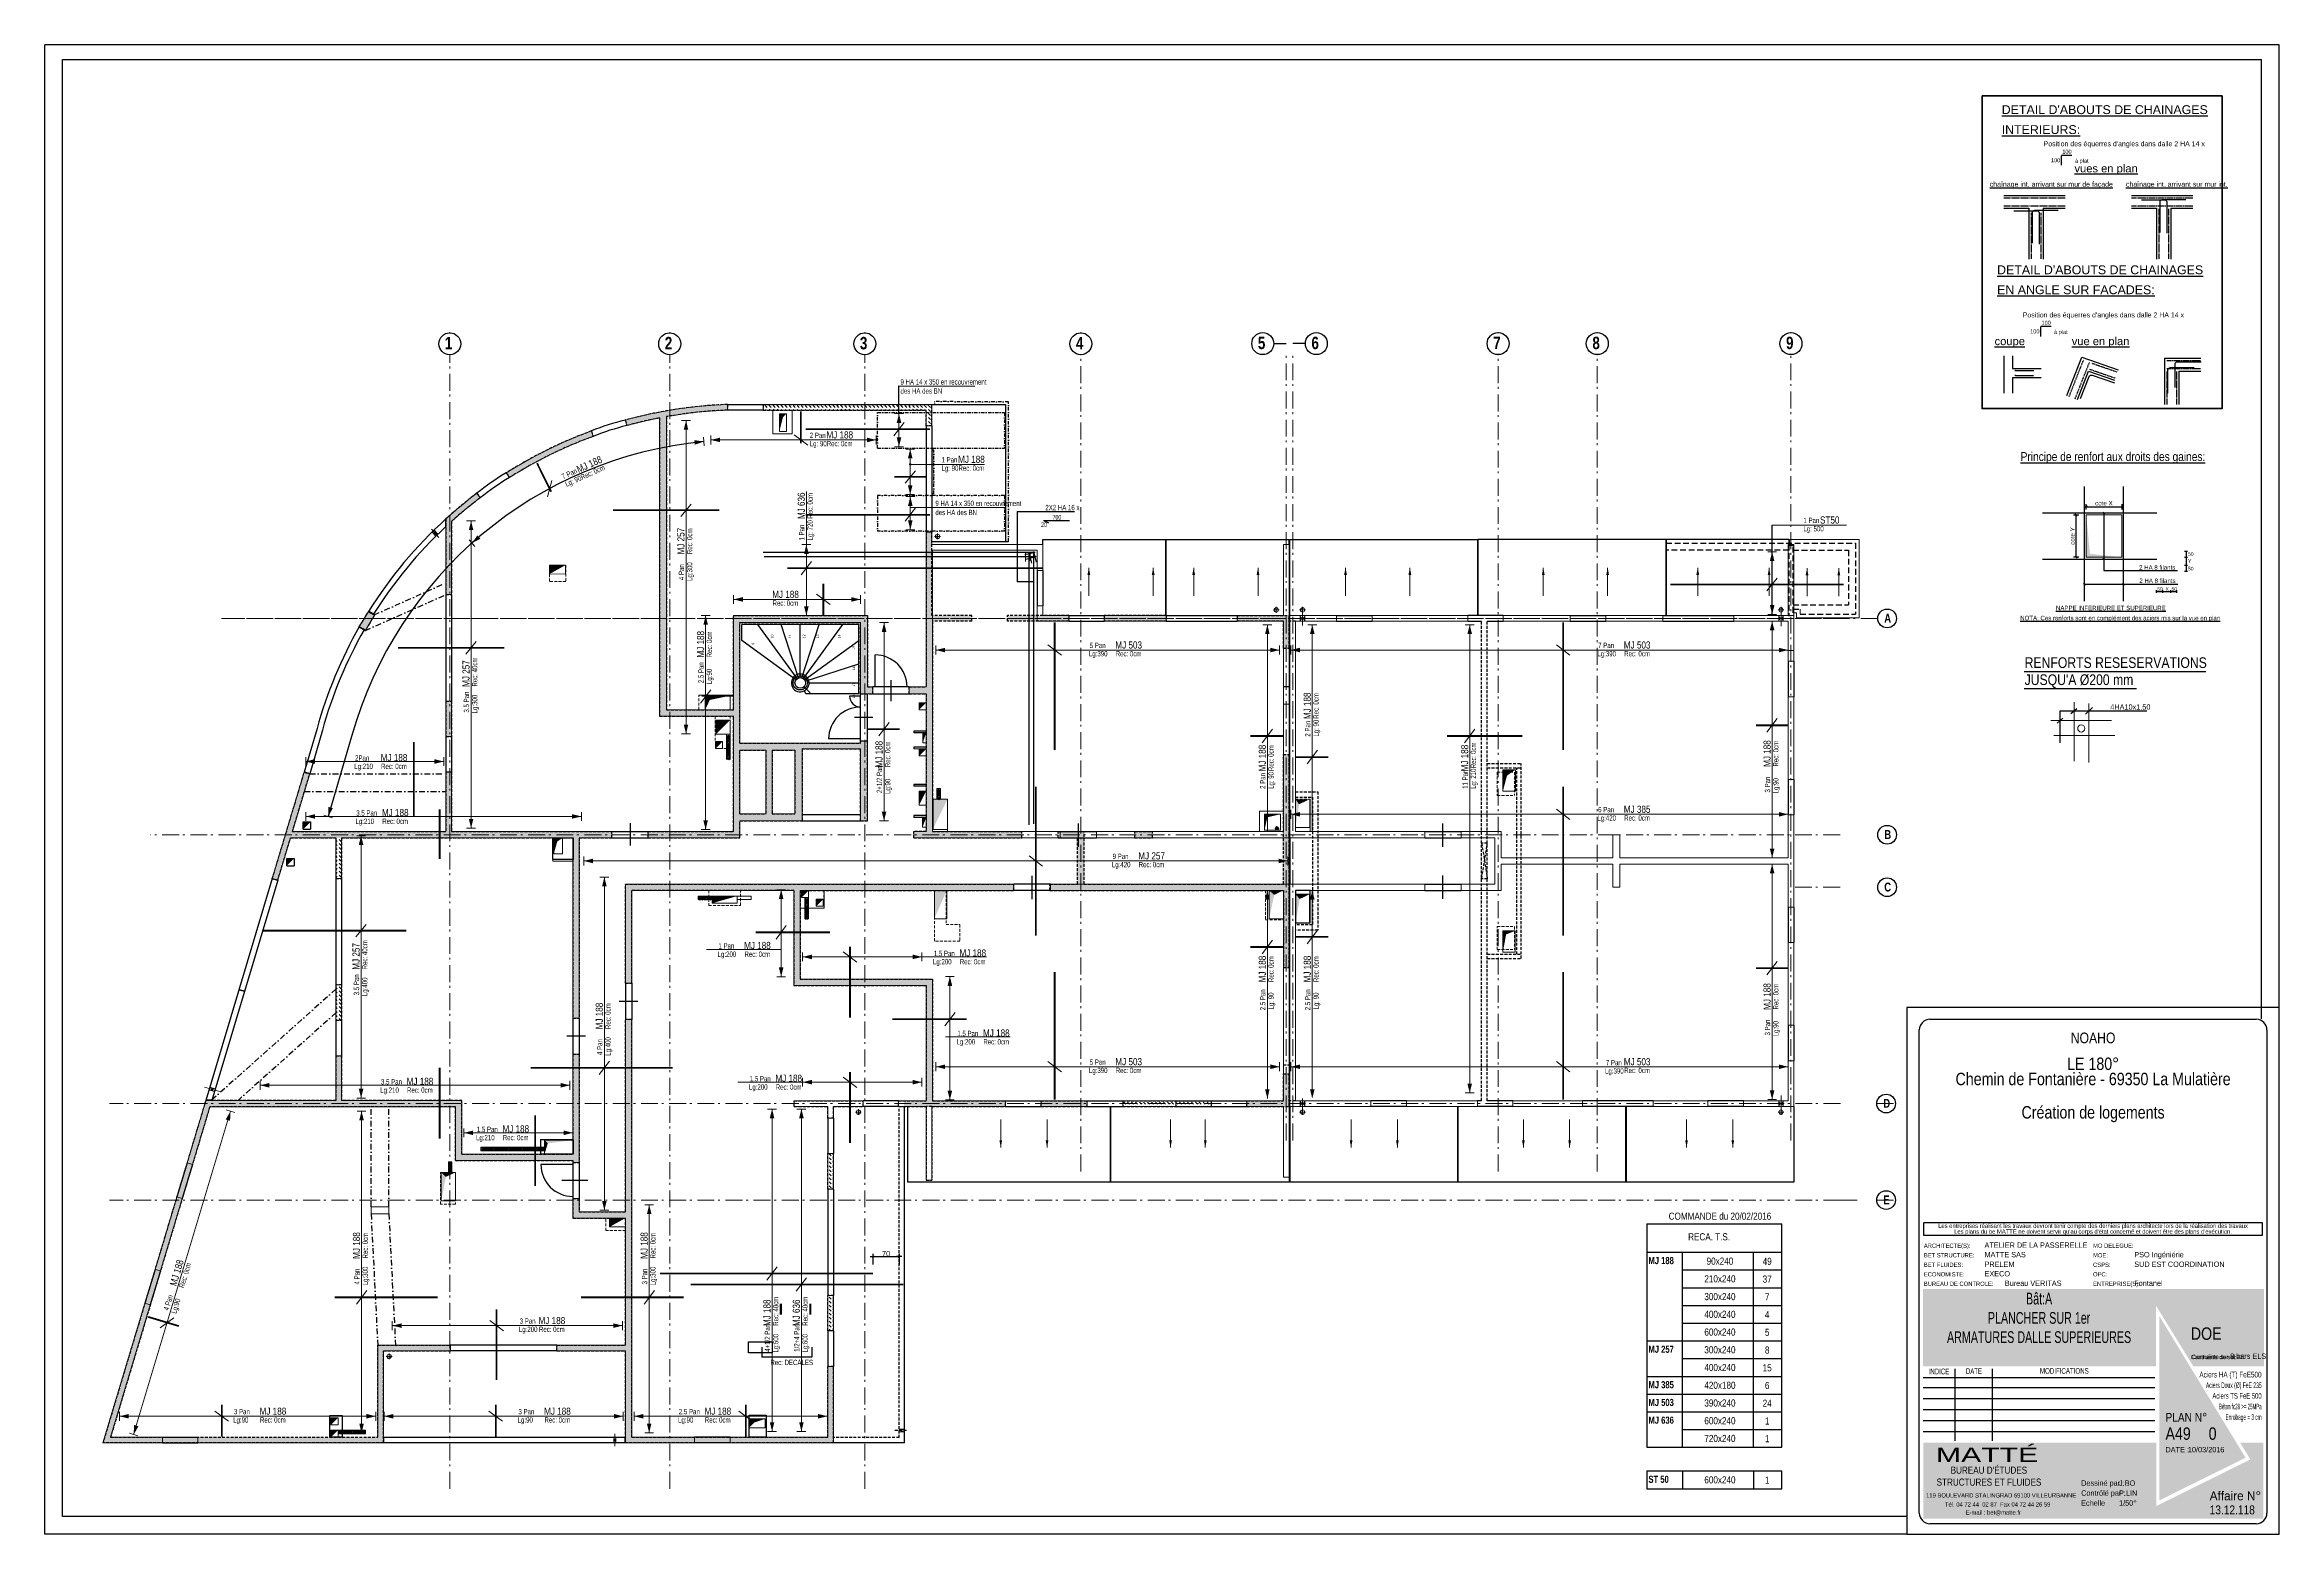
# Model space of a CAD drawing. Header units: centimetres. Extents: x 24964 to 31264, y 7749 to 11949.
import ezdxf
from ezdxf.enums import TextEntityAlignment as Align

# ---------------------------------------------------------------- set-up
doc = ezdxf.new("R2010")
doc.units = ezdxf.units.CM
doc.header["$LTSCALE"] = 12.7
doc.header["$PDMODE"] = 1
doc.header["$PDSIZE"] = -2
for name, pattern in [('CACHE', [9.525, 6.35, -3.175]), ('CACHEX2', [19.05, 12.7, -6.35]), ('Style de ligne -6', [2.08328, 1.25, -0.41656, 0.13886, -0.27786]), ('TIRETPTX2', [50.8, 25.4, -12.7, 0, -12.7])]:
    doc.linetypes.add(name, pattern=pattern)
doc.layers.get('0').update_dxf_attribs({"lineweight": 5})
for name, color, linetype in [('01-cartouche', 7, 'Continuous'), ('01-cartouche-cage A', 7, 'Continuous'), ('01_arm', 50, 'Continuous'), ('01_ARM_INF', 2, 'Continuous'), ('01_ARMA_INF', 50, 'Continuous'), ('01_cote_gen', 4, 'Continuous'), ('01_linteaux', 2, 'Continuous'), ('01_murs_sup', 2, 'CACHEX2'), ('01_resv', 32, 'Continuous'), ('01_texte', 230, 'Continuous'), ('AA_COTES', 2, 'Continuous'), ('prlm-EAU-EUEV', 25, 'Continuous'), ('prlm-GT', 242, 'Continuous')]:
    doc.layers.add(name, color=color, linetype=linetype)
for name, color, linetype, lineweight in [('01_coupés', 2, 'Continuous', 50), ('01_hachures', 10, 'Continuous', 5), ('01_murs_coup', 5, 'Continuous', 60), ('01_poutres', 2, 'Continuous', 18), ('01_résv', 32, 'Continuous', 9), ('_GAZELEC-RESERVATION 2', 6, 'Continuous', 18), ('B Général', 7, 'Continuous', 5), ('F REMPLISSAGE-vert foncé', 7, 'Continuous', 13)]:
    doc.layers.add(name, color=color, linetype=linetype, lineweight=lineweight)
doc.styles.add('cartouche', font='ARIALN.TTF', dxfattribs={"width": 0.01})
doc.styles.add('Eurostile', font='')
doc.styles.add('impact', font='impact.ttf')
doc.styles.add('MATTE_TXT', font='arial.ttf')
doc.styles.add('michel-cote', font='ARIALN.TTF')
doc.styles.add('PATIO', font='ARIALN.TTF')
doc.styles.add('STYLE2', font='ARIALN.TTF')
doc.styles.add('stylemattecart', font='ARIALN.TTF')
doc.styles.get('Eurostile').set_extended_font_data('Eurostile')
doc.dimstyles.new('cot50-oblique', dxfattribs={"dimtxt": 12.5, "dimasz": 1, "dimexe": 7.5, "dimexo": 5, "dimgap": 3.5, "dimtad": 1, "dimdec": 1, "dimrnd": 0.5, "dimtxsty": 'MATTE_TXT', "dimblk": 'cote-bar-oblique', "dimcen": 2.5, "dimse1": 1, "dimse2": 1, "dimclrd": 6, "dimclre": 9, "dimclrt": 256, "dimazin": 0, "dimtfac": 1, "dimtdec": 1, "dimtix": 1, "dimtmove": 2, "dimatfit": 3, "dimldrblk": 'NONE', "dimfxl": 1, "dimarcsym": 0})
doc.dimstyles.new('JB50', dxfattribs={"dimscale": 0.1, "dimtxt": 150, "dimasz": 15, "dimexe": 0.1, "dimexo": 0.1, "dimgap": 0.09, "dimtad": 1, "dimdec": 1, "dimdsep": 46, "dimtxsty": 'STYLE2', "dimblk1": 'BOND_G', "dimblk2": 'BOND_D', "dimsah": 1, "dimcen": 1.5, "dimdle": 0.01, "dimse1": 1, "dimse2": 1, "dimclrd": 4, "dimclre": 2, "dimclrt": 6, "dimazin": 2, "dimtfac": 2.333333, "dimtdec": 1, "dimtix": 1, "dimtmove": 2, "dimatfit": 3, "dimldrblk": 'BOND_G', "dimfxl": 1, "dimtolj": 1, "dimtzin": 0, "dimarcsym": 0})
pattern_1 = [(135, (22264.4976, 1463.59), (-11.22532, 9e-16), [7.9375, -7.9375])]

# ---------------------------------------------------------------- blocks, each defined once
blk = doc.blocks.new('cartstruc')
at = {"layer": '01-cartouche-cage A', "linetype": 'Continuous'}
h = blk.add_hatch(color=9, dxfattribs=at)
h.dxf.hatch_style = 2
h.paths.add_polyline_path([(-43.6, 691.3), (-1004.8, 691.3), (-1004.8, 473.8), (-347.3, 473.8), (-347.3, 644.1), (-242.5, 473.8), (-43.6, 473.8)])
h.paths.add_polyline_path([(-951, 670.1), (-407.9, 670.1), (-407.9, 498.5), (-951, 498.5)], flags=24)
h.paths.add_polyline_path([(-223.9, 590.8), (-105, 590.8), (-105, 608.8), (-223.9, 608.8)], flags=24)
h.paths.add_polyline_path([(-224.7, 609.7), (-105.7, 609.7), (-105.7, 627.7), (-224.7, 627.7)], flags=24)
h.paths.add_polyline_path([(-226.3, 624.9), (-64.8, 624.9), (-64.8, 652.4), (-226.3, 652.4)], flags=24)
h.paths.add_polyline_path([(-226.3, 646.9), (-85, 646.9), (-85, 674.3), (-226.3, 674.3)], flags=24)
h = blk.add_hatch(color=1, dxfattribs=at)
h.dxf.hatch_style = 2
h.paths.add_polyline_path([(-338.4, 615.7), (-338.4, 95.5), (-95.1, 215.8)])
h.paths.add_polyline_path([(-318.9, 264.4), (-190.8, 265.4), (-191.1, 303.5), (-319.2, 302.5)], flags=24)
h.paths.add_polyline_path([(-326.5, 202.5), (-70.2, 203.9), (-70.5, 265.1), (-326.9, 263.8)], flags=9)
h = blk.add_hatch(color=8, dxfattribs=at)
h.dxf.hatch_style = 2
h.paths.add_polyline_path([(-45, 258.5), (-110.7, 258.5), (-81.6, 211.1), (-347.1, 79.6), (-347.1, 258.5), (-1003.4, 258.5), (-1003.4, 43.7), (-45, 43.7)])
h.paths.add_polyline_path([(-202.1, 89.1), (-60, 89.1), (-60, 127.9), (-202.1, 127.9)], flags=24)
h.paths.add_polyline_path([(-999.3, 201), (-637.8, 201), (-637.8, 47), (-999.3, 47)], flags=24)
h.paths.add_polyline_path([(-978.3, 193.3), (-435, 193.3), (-435, 254.8), (-978.3, 254.8)], flags=24)
h.paths.add_polyline_path([(-559.9, 135.5), (-504.8, 135.5), (-504.8, 166.4), (-559.9, 166.4)], flags=24)
h.paths.add_polyline_path([(-203.2, 50.3), (-56.6, 50.3), (-56.6, 88.6), (-203.2, 88.6)], flags=24)
h.paths.add_polyline_path([(-457.1, 55), (-402.4, 55), (-402.4, 85.9), (-457.1, 85.9)], flags=24)
h.paths.add_polyline_path([(-458.8, 92.7), (-404.1, 92.7), (-404.1, 123.6), (-458.8, 123.6)], flags=24)
h.paths.add_polyline_path([(-557.8, 55.3), (-498.9, 55.3), (-498.9, 86.2), (-557.8, 86.2)], flags=24)
h.paths.add_polyline_path([(-550.6, 93.7), (-498.3, 93.7), (-498.3, 124.6), (-550.6, 124.6)], flags=24)
h.paths.add_polyline_path([(-459.9, 172.5), (-408.3, 172.5), (-408.3, 203.4), (-459.9, 203.4)], flags=24)
h.paths.add_polyline_path([(-547.6, 175), (-500.7, 175), (-500.7, 205.9), (-547.6, 205.9)], flags=24)
h.paths.add_polyline_path([(-562.3, 213.8), (-499.3, 213.8), (-499.3, 244.7), (-562.3, 244.7)], flags=8)
h.paths.add_polyline_path([(-458.6, 213), (-411.3, 213), (-411.3, 243.9), (-458.6, 243.9)], flags=24)
h.paths.add_polyline_path([(-457.7, 133.4), (-405.4, 133.4), (-405.4, 164.4), (-457.7, 164.4)], flags=24)
for p, q in [((0, 1485), (-1050, 1485)), ((-1050, 1485), (-1050, 0)), ((0, 0), (0, 1485)), ((-1050, 0), (0, 0))]:
    blk.add_line(p, q, dxfattribs=at)
at = {"layer": '01-cartouche-cage A', "color": 7, "linetype": 'Continuous'}
for p, q in [((-985, 1452), (-65, 1452)), ((-1015, 60), (-1015, 1422)), ((-35, 1422), (-35, 292.1)), ((-35, 292.1), (-35, 60)), ((-65, 30), (-985, 30))]:
    blk.add_line(p, q, dxfattribs=at)
at = {"layer": '01-cartouche-cage A', "color": 7}
for p, q in [((-1002.2, 879.3), (-48.1, 879.3)), ((-1002.2, 842.3), (-1002.2, 879.3)), ((-48.1, 842.3), (-1002.2, 842.3)), ((-48.1, 879.3), (-48.1, 842.3))]:
    blk.add_line(p, q, dxfattribs=at)
at = {"layer": '01-cartouche-cage A', "color": 8}
for p, q in [((-1003.6, 442.3), (-351, 442.3)), ((-914.7, 466.6), (-914.7, 263.2)), ((-809.1, 466.6), (-809.1, 263.2)), ((-1003.6, 414.4), (-351, 414.4)), ((-1003.6, 383.3), (-351, 383.3)), ((-1003.6, 352.2), (-351, 352.2)), ((-1003.6, 321.1), (-351, 321.1)), ((-1003.6, 290), (-351, 290))]:
    blk.add_line(p, q, dxfattribs=at)
at = {"layer": '01-cartouche-cage A', "color": 7, "linetype": 'Continuous'}
for centre, start, end in [((-985, 1422), 90, 180), ((-65, 1422), 0, 90), ((-985, 60), 180, 270), ((-65, 60), 270, 0)]:
    blk.add_arc(centre, 30, start, end, dxfattribs=at)
at = {"layer": '01-cartouche-cage A', "color": 8, "style": 'cartouche'}
for s, p in [('ARCHITECTE(S):', (-1002.2, 807.7)), ('MO DELEGUE:', (-525.1, 807.7)), ('BET STRUCTURE:', (-1002.2, 780.9)), ('BET FLUIDES:', (-1002.2, 753.9)), ('CSPS:', (-525.1, 753.9)), ('MOE:', (-525.1, 780.9)), ('ECONOMISTE:', (-1002.2, 727.1)), ('BUREAU DE CONTROLE:', (-1002.2, 700.3)), ('OPC:', (-525.1, 727.1)), ('ENTREPRISE(S):', (-525.1, 700.3))]:
    blk.add_text(s, height=12, dxfattribs=at).set_placement(p)
at = {"layer": '01-cartouche-cage A', "color": 7, "style": 'stylemattecart'}
for s, p in [('Les entreprises réalisant les travaux devront tenir compte des derniers plans architecte lors de la réalisation des travaux', (-525.1, 869.8)), ("Les plans du be MATTE ne doivent servir qu'au corps d'état concerné et doivent être des plans d'exécution.", (-525.1, 853.7))]:
    blk.add_text(s, height=12, dxfattribs=at).set_placement(p, align=Align.MIDDLE_CENTER)
for s, height, p in [('Contrainte de sol:', 12, (-249.5, 493.8)), ('Contrainte sur le sol:', 12, (-246.5, 494.4)), ('Dessiné par :', 15, (-558.6, 137)), ('119 BOULEVARD STALINGRAD 69100 VILLEURBANNE', 12, (-995.8, 103.8)), ('Tél. 04 72 44  02 87  Fax 04 72 44 26 59', 12, (-942.6, 78.4)), ('E-mail : bet@matte.fr', 12, (-884.2, 55.6)), ('Contrôlé par :', 15, (-558.6, 108.9)), ('Echelle         :', 15, (-558.6, 80.8))]:
    blk.add_text(s, height=height, dxfattribs=at).set_placement(p)
for s, height, width, p, p2 in [('INDICE', 16, 0.941138, (-988.7, 451.3), (-930.3, 451.3)), ('DATE', 16, 0.922192, (-883.4, 452), (-838.3, 452)), ('MODIFICATIONS', 16, 0.943218, (-674.7, 452.8), (-537.3, 452.8)), ('Aciers HA (T) FeE500', 16, 0.978863, (-225.4, 442.3), (-49.9, 442.3)), ('Aciers Doux (Ø) FeE 235', 16, 0.76709, (-207, 412.3), (-49.9, 412.3)), ('Aciers TS FeE 500', 16, 0.901377, (-188.6, 382.3), (-49.9, 382.3)), ('Béton fc28 >= 25MPa', 16, 0.678142, (-170.1, 352.3), (-49.9, 352.3)), ('Enrobage = 3 cm', 16, 0.726904, (-151.7, 322.3), (-49.9, 322.3)), ('Affaire N°', 25, 1.15762, (-196.3, 96), (-51.1, 96))]:
    blk.add_text(s, height=height, dxfattribs=dict(at, width=width)).set_placement(p, p2, align=Align.FIT)
at = {"layer": '01-cartouche-cage A', "color": 255, "style": 'stylemattecart'}
for s, height, p in [('PLAN N°', 25, (-321, 317.2)), ("BUREAU D'ÉTUDES", 20, (-926.6, 170.9)), ('DATE :', 15, (-321, 231.2)), ('STRUCTURES ET FLUIDES', 20, (-966.1, 137.2))]:
    blk.add_text(s, height=height, dxfattribs=at).set_placement(p)
at = {"layer": '01-cartouche-cage A', "color": 255, "style": 'stylemattecart', "width": 1.812358}
blk.add_text('MATTÉ', height=41, dxfattribs=at).set_placement((-968, 203.6), (-679.6, 203.6), align=Align.FIT)
at = {"layer": '01-cartouche-cage A', "color": 7, "style": 'stylemattecart'}
for tag, height, p in [('NOMCLIENT', 30, (-525, 1399.6)), ('ADRESSE1CLIENT', 25, (-525, 1326.7)), ('ADRESSE2CLIENT', 25, (-525, 1283.9)), ('NOMAFFAIRE1', 45, (-525.1, 1189.8)), ('NOMAFFAIRE2', 45, (-525.1, 1110.4)), ('NOMAFFAIRE3', 45, (-525.1, 1031.7)), ('ADRESSE1AFFAIRE', 20, (-525.1, 943.3)), ('ADRESSE2AFFAIRE', 20, (-525.1, 909.2)), ('INDICE-A', 15, (-959.1, 428.4)), ('INDICE-B', 15, (-959.1, 400.5)), ('DATE-A', 15, (-861.9, 428.4)), ('DATE-B', 15, (-861.9, 400.5)), ('INDICE-C', 15, (-959.1, 369.4)), ('INDICE-D', 15, (-959.1, 338.3)), ('DATE-C', 15, (-861.9, 369.4)), ('DATE-D', 15, (-861.9, 338.3)), ('INDICE-E', 15, (-959.1, 307.2)), ('INDICE-F', 15, (-959.1, 276.1)), ('DATE-E', 15, (-861.9, 307.2)), ('DATE-F', 15, (-861.9, 276.1))]:
    blk.add_attdef(tag, text='', height=height, dxfattribs=at).set_placement(p, align=Align.MIDDLE_CENTER)
for tag, height, p in [('NOMARCHI', 15, (-831.1, 803.3)), ('MODEL', 15, (-408.9, 803.3)), ('BETSTRUCTURE', 15, (-831.1, 776.5)), ('BETFLUIDES', 15, (-831.1, 749.5)), ('CSPS', 15, (-408.9, 749.5)), ('MOE', 15, (-408.9, 776.5)), ('ECONOMISTE', 15, (-831.1, 722.7)), ('BDC', 15, (-831.1, 695.9)), ('OPC', 15, (-408.9, 722.7)), ('NOMENTREPRISE', 15, (-408.9, 695.9)), ('NUMBAT', 27, (-249.5, 614.7)), ('PHASE', 35, (-249.5, 537.9)), ('CONT-SOL', 12, (-138.6, 490.2)), ('NOMDESS', 15, (-451.8, 132.3)), ('NOMING', 15, (-451.8, 104.3)), ('ECH', 15, (-451.8, 76.3)), ('NUMAFF', 25, (-196.3, 48.9))]:
    blk.add_attdef(tag, text='', height=height, dxfattribs=at).set_placement(p, align=Align.BOTTOM_LEFT)
at = {"layer": '01-cartouche-cage A', "color": 7, "style": 'stylemattecart', "width": 0.8}
for tag, p in [('TITRTEPLAN1', (-677.3, 664.6)), ('TITRTEPLAN2', (-677.3, 610.2)), ('TITRTEPLAN3', (-677.3, 556)), ('TITRTEPLAN4', (-677.3, 501.4))]:
    blk.add_attdef(tag, text='', height=33, dxfattribs=at).set_placement(p, align=Align.MIDDLE_CENTER)
at = {"layer": '01-cartouche-cage A', "color": 7, "style": 'stylemattecart'}
for tag, p in [('MODIF-A', (-802.6, 428.4)), ('MODIF-B', (-802.6, 400.5)), ('MODIF-C', (-802.6, 369.4)), ('MODIF-D', (-802.6, 338.3)), ('MODIF-E', (-802.6, 307.2)), ('MODIF-F', (-802.6, 276.1))]:
    blk.add_attdef(tag, text='', height=15, dxfattribs=at).set_placement(p, align=Align.MIDDLE_LEFT)
at = {"layer": '01-cartouche-cage A', "color": 255, "style": 'stylemattecart'}
for tag, height, p in [('N°P', 35, (-321, 256)), ('IP', 35, (-210.3, 256)), ('DATEPLAN', 15, (-257.7, 226.8))]:
    blk.add_attdef(tag, text='', height=height, dxfattribs=at).set_placement(p, align=Align.BOTTOM_LEFT)
blk = doc.blocks.new('xi.eu')
at = {"layer": 'prlm-EAU-EUEV', "linetype": 'ByBlock', "lineweight": -2}
h = blk.add_hatch(color=0, dxfattribs=at)
edge = h.paths.add_edge_path()
edge.add_arc((0, 0), 5, 0, 360)
at = {"layer": 'prlm-EAU-EUEV', "color": 0, "linetype": 'ByBlock', "lineweight": 5}
blk.add_circle((0, 0), 5, dxfattribs=at)
blk = doc.blocks.new('cote-bar-oblique')
at = {"color": 40, "linetype": 'Continuous'}
blk.add_line((-2.7, -2.7), (2.7, 2.7), dxfattribs=at)
at = {"linetype": 'Continuous'}
blk.add_line((0, 7.5), (0, -7.5), dxfattribs=at)
blk = doc.blocks.new('*D3014')
at = {"layer": '01_ARM_INF', "color": 6, "lineweight": -2, "transparency": 16777216}
blk.add_line((30691.3, 10505.1), (30691.3, 10623.1), dxfattribs=at)
at = {"layer": 'Defpoints', "color": 0, "transparency": 16777216}
for p in [(30691.3, 10624.1), (30719.9, 10624.1), (30719.9, 10504.1)]:
    blk.add_point(p, dxfattribs=at)
at = {"layer": '01_ARM_INF', "color": 6, "lineweight": -2, "transparency": 16777216}
for p, rotation in [((30691.3, 10624.1), 90), ((30691.3, 10504.1), 270)]:
    blk.add_blockref('cote-bar-oblique', p, dxfattribs=dict(at, rotation=rotation))
at = {"layer": '01_ARM_INF', "transparency": 16777216, "insert": (30681.4, 10564.1), "char_height": 12.5, "attachment_point": 5, "rotation": 90, "style": 'MATTE_TXT'}
blk.add_mtext('cote Y', dxfattribs=at)
blk = doc.blocks.new('_None')
blk = doc.blocks.new('*D3015')
at = {"layer": '01_ARM_INF', "color": 6, "lineweight": -2, "transparency": 16777216}
blk.add_line((30720.9, 10646.8), (30818.9, 10646.8), dxfattribs=at)
at = {"layer": 'Defpoints', "color": 0, "transparency": 16777216}
for p in [(30719.9, 10624.1), (30819.9, 10646.8), (30819.9, 10624.1)]:
    blk.add_point(p, dxfattribs=at)
at = {"layer": '01_ARM_INF', "color": 6, "lineweight": -2, "transparency": 16777216, "rotation": 180}
blk.add_blockref('cote-bar-oblique', (30719.9, 10646.8), dxfattribs=at)
at = {"layer": '01_ARM_INF', "color": 6, "lineweight": -2, "transparency": 16777216}
blk.add_blockref('cote-bar-oblique', (30819.9, 10646.8), dxfattribs=at)
at = {"layer": '01_ARM_INF', "transparency": 16777216, "insert": (30769.9, 10656.6), "char_height": 12.5, "attachment_point": 5, "style": 'MATTE_TXT'}
blk.add_mtext('cote X', dxfattribs=at)
blk = doc.blocks.new('BOND_G')
at = {"layer": 'AA_COTES', "color": 0}
for p, q in [((5, 0), (-5, 0)), ((1.8, 1.8), (-1.8, -1.8)), ((0, -5), (0, 15))]:
    blk.add_line(p, q, dxfattribs=at)
blk = doc.blocks.new('BOND_D')
at = {"layer": 'AA_COTES', "color": 0}
for p, q in [((5, 0), (-5, 0)), ((-1.8, -1.8), (1.8, 1.8)), ((0, 5), (0, -15))]:
    blk.add_line(p, q, dxfattribs=at)
blk = doc.blocks.new('*D3016')
at = {"color": 4, "lineweight": -2, "ltscale": 2, "transparency": 16777216}
blk.add_line((27301, 8532.8), (27372, 8532.8), dxfattribs=at)
at = {"layer": 'Defpoints', "color": 0, "ltscale": 2, "transparency": 16777216}
for p in [(27373.5, 8532.8), (27373.5, 8508.3), (27299.5, 8484.6)]:
    blk.add_point(p, dxfattribs=at)
at = {"color": 4, "lineweight": -2, "ltscale": 2, "transparency": 16777216, "xscale": 1.5, "yscale": 1.5, "zscale": 1.5, "rotation": 180}
blk.add_blockref('BOND_G', (27299.5, 8532.8), dxfattribs=at)
at = {"color": 4, "lineweight": -2, "ltscale": 2, "transparency": 16777216, "xscale": 1.5, "yscale": 1.5, "zscale": 1.5}
blk.add_blockref('BOND_D', (27373.5, 8532.8), dxfattribs=at)
at = {"color": 6, "ltscale": 2, "transparency": 16777216, "insert": (27336.5, 8540.5), "char_height": 15, "attachment_point": 5, "style": 'STYLE2'}
blk.add_mtext('\\A1;70', dxfattribs=at)

msp = doc.modelspace()

# ---------------------------------------------------------------- hatches: boundary and pattern name
at = {"layer": '01_linteaux'}
h = msp.add_hatch(dxfattribs=at)
h.set_pattern_fill('DASH', color=256, scale=2.5, angle=135)
h.set_pattern_definition(pattern_1)
h.paths.add_polyline_path([(26889.02, 10918.87), (26889.02, 10925.93), (26888.86, 10934.88, 0.0587084), (26600.93, 10890.72), (26605.81, 10875.47, -0.0191623), (26697.46, 10896.99), (26697.46, 10055.94), (26906.46, 10055.94), (26906.46, 9730.89), (26665.46, 9730.89), (26665.46, 9712.89), (26924.46, 9712.89), (26924.46, 9760.89), (27099.46, 9760.89), (27099.46, 9963.89), (27264.46, 9963.89), (27264.46, 9760.89), (27284.46, 9760.89), (27284.46, 9985.89), (27264.46, 9985.89), (27264.46, 9979.89), (26924.46, 9979.89), (26924.46, 10319.89), (27264.46, 10319.89), (27264.46, 10118.89), (27299.46, 10118.89), (27299.46, 10138.89), (27284.46, 10138.89), (27284.46, 10339.89), (26906.46, 10339.89), (26906.46, 10073.94), (26717.46, 10073.94), (26717.46, 10900.71, -0.0351438)])
h.paths.add_polyline_path([(26997.46, 9959.89), (26997.46, 9780.89), (26924.46, 9780.89), (26924.46, 9959.89)], flags=16)
h.paths.add_polyline_path([(27079.46, 9959.89), (27079.46, 9780.89), (27015.46, 9780.89), (27015.46, 9959.89)], flags=16)
h = msp.add_hatch(dxfattribs=at)
h.set_pattern_fill('DASH', color=256, scale=2.5, angle=135)
h.set_pattern_definition(pattern_1)
h.paths.add_polyline_path([(27465.46, 10934.88), (26989.42, 10934.88), (26989.42, 10918.88), (27449.46, 10918.88), (27449.46, 10874.87), (27465.46, 10874.87)])
h = msp.add_hatch(dxfattribs=at)
h.set_pattern_fill('DASH', color=256, scale=2.5, angle=135)
h.set_pattern_definition(pattern_1)
h.paths.add_polyline_path([(26510.56, 10845), (26505.68, 10860.26, 0.053996), (26265.21, 10741.81), (26274.33, 10728.64, -0.0537335)])
h.paths.add_polyline_path([(26192.12, 10671.71), (26183.01, 10684.87, 0.0228439), (26095.45, 10612.37), (26095.45, 10398.9), (26111.45, 10398.9), (26111.45, 10605.26, -0.0212749)])
h.paths.add_polyline_path([(25894.21, 10340.83), (25877.07, 10351.13), (25851.32, 10308.26), (25868.47, 10297.96)])
h.paths.add_polyline_path([(26111.45, 10098.9), (26095.45, 10098.9), (26095.45, 9998.9), (26111.45, 9998.9)])
h.paths.add_polyline_path([(26111.45, 9898.9), (26095.45, 9898.9), (26095.45, 9730.89), (25662.66, 9730.89), (25711.42, 9893.32), (25696.1, 9897.92), (25606.07, 9598), (25621.39, 9593.4), (25657.26, 9712.89), (25785.42, 9712.89), (25801.42, 9712.89), (26453.46, 9712.89), (26453.46, 9204.89), (26471.46, 9204.89), (26471.46, 9712.89), (26563.46, 9712.89), (26563.46, 9730.89), (26111.45, 9730.89)])
h = msp.add_hatch(dxfattribs=at)
h.set_pattern_fill('DASH', color=256, scale=2.5, angle=135)
h.set_pattern_definition(pattern_1)
h.paths.add_polyline_path([(27578.46, 10339.89), (27465.46, 10339.89), (27465.46, 10574.87), (27449.46, 10574.87), (27449.46, 10138.89), (27401.46, 10138.89), (27401.46, 10118.89), (27449.46, 10118.89), (27449.46, 9730.89), (27414.46, 9730.89), (27414.46, 9712.89), (27719.46, 9712.89), (27719.46, 9730.89), (27467.46, 9730.89), (27467.46, 10323.89), (27578.46, 10323.89)])
h.paths.add_polyline_path([(27851.46, 10339.89), (27678.46, 10339.89), (27678.46, 10323.89), (27851.46, 10323.89)])
h.paths.add_polyline_path([(28126.46, 10339.89), (27951.46, 10339.89), (27951.46, 10323.89), (28126.46, 10323.89)])
h.paths.add_polyline_path([(28472.46, 10339.89), (28326.46, 10339.89), (28326.46, 10323.89), (28456.46, 10323.89), (28456.46, 10247.89), (28472.46, 10247.89)])
h.paths.add_polyline_path([(28087.46, 9730.89), (28037.46, 9730.89), (28037.46, 9712.89), (28087.46, 9712.89)], flags=17)
h.paths.add_polyline_path([(28472.46, 9947.89), (28456.46, 9947.89), (28456.46, 9582.89), (27894.46, 9582.89), (27894.46, 9730.89), (27821.46, 9730.89), (27821.46, 9712.89), (27876.46, 9712.89), (27876.46, 9582.89), (27798.46, 9582.89), (27798.46, 9564.89), (28456.46, 9564.89), (28456.46, 9347.89), (28472.46, 9347.89)])
h = msp.add_hatch(dxfattribs=at)
h.set_pattern_fill('DASH', color=256, scale=2.5, angle=135)
h.set_pattern_definition(pattern_1)
h.paths.add_polyline_path([(25801.42, 9712.89), (25785.42, 9712.89), (25785.42, 9598.9), (25801.42, 9598.9)])
h = msp.add_hatch(dxfattribs=at)
h.set_pattern_fill('DASH', color=256, scale=2.5, angle=135)
h.set_pattern_definition(pattern_1)
h.paths.add_polyline_path([(28472.46, 9047.89), (28456.46, 9047.89), (28456.46, 8971.89), (28353.46, 8971.89), (28353.46, 8955.89), (28472.46, 8955.89)])
h.paths.add_polyline_path([(27903.46, 8971.89), (27773.46, 8971.89), (27773.46, 8955.89), (27903.46, 8955.89)])
h.paths.add_polyline_path([(27673.46, 8971.89), (27467.46, 8971.89), (27467.46, 9314.89), (27094.46, 9314.89), (27094.46, 9564.89), (27696.46, 9564.89), (27696.46, 9582.89), (26601.46, 9582.89), (26601.46, 9302.89), (26619.46, 9302.89), (26619.46, 9564.89), (27076.46, 9564.89), (27076.46, 9296.89), (27449.46, 9296.89), (27449.46, 8971.89), (27386.46, 8971.89), (27386.46, 8955.89), (27449.46, 8955.89), (27449.46, 8955.89), (27465.46, 8955.89), (27465.46, 8955.89), (27673.46, 8955.89)])
h = msp.add_hatch(dxfattribs=at)
h.set_pattern_fill('DASH', color=256, scale=2.5, angle=135)
h.set_pattern_definition(pattern_1)
h.paths.add_polyline_path([(25801.42, 9298.9), (25785.42, 9298.9), (25785.42, 9198.9), (25801.42, 9198.9)])
h = msp.add_hatch(dxfattribs=at)
h.set_pattern_fill('DASH', color=256, scale=2.5, angle=135)
h.set_pattern_definition(pattern_1)
h.paths.add_polyline_path([(27188.46, 8222.89), (27172.46, 8222.89), (27172.46, 8022.9), (26619.46, 8022.9), (26619.46, 9200.89), (26601.46, 9200.89), (26601.46, 8658.98), (26471.46, 8658.98), (26471.46, 8695.89), (26453.46, 8695.89), (26453.46, 8640.98), (26601.46, 8640.98), (26601.46, 8282.9), (26408.46, 8282.64), (26408.46, 8266.64), (26601.46, 8266.9), (26601.46, 8006.9), (27188.46, 8006.9)])
h = msp.add_hatch(dxfattribs=at)
h.set_pattern_fill('DASH', color=256, scale=2.5, angle=135)
h.set_pattern_definition(pattern_1)
h.paths.add_polyline_path([(26140.42, 8972.89), (25801.42, 8972.89), (25801.42, 9098.9), (25785.42, 9098.9), (25785.42, 8972.89), (25418.42, 8972.89), (25128.45, 8006.9), (25919.42, 8006.9), (25919.42, 8266.9), (26108.46, 8266.9), (26108.46, 8282.9), (25903.42, 8282.9), (25903.42, 8022.9), (25149.96, 8022.9), (25429.72, 8954.89), (26122.42, 8954.89), (26122.42, 8802.89), (26453.46, 8802.89), (26453.46, 8797.89), (26471.46, 8797.89), (26471.46, 9102.89), (26453.46, 9102.89), (26453.46, 8820.89), (26140.42, 8820.89)])
h = msp.add_hatch(dxfattribs=at)
h.set_pattern_fill('DASH', color=256, scale=2.5, angle=135)
h.set_pattern_definition(pattern_1)
h.paths.add_polyline_path([(28253.46, 8971.89), (28003.46, 8971.89), (28003.46, 8955.89), (28253.46, 8955.89)])
h = msp.add_hatch(dxfattribs=at)
h.set_pattern_fill('DASH', color=256, scale=2.5, angle=135)
h.set_pattern_definition(pattern_1)
h.paths.add_polyline_path([(27188.46, 8822.89), (27172.46, 8822.89), (27172.46, 8722.89), (27188.46, 8722.89)])
h = msp.add_hatch(dxfattribs=at)
h.set_pattern_fill('DASH', color=256, scale=2.5, angle=135)
h.set_pattern_definition(pattern_1)
h.paths.add_polyline_path([(27188.46, 8422.89), (27172.46, 8422.89), (27172.46, 8322.89), (27188.46, 8322.89)])
at = {"layer": '01_résv'}
h = msp.add_hatch(dxfattribs=at)
h.set_pattern_fill('ANSI31', color=256)
h.set_pattern_definition([(45, (22264.6025, 5428.569), (-2.245064, 2.245064), [])])
h.paths.add_polyline_path([(26846.94, 9547.38), (26806.94, 9547.38), (26806.94, 9537.38), (26846.94, 9537.38)])
h.paths.add_polyline_path([(27107.8, 9542.59), (27107.8, 9482.59), (27117.8, 9482.59), (27117.8, 9542.59)])
h.paths.add_polyline_path([(25791.36, 8042.9), (25868.44, 8042.9), (25868.44, 8032.9), (25791.63, 8032.9)])
h.paths.add_polyline_path([(27479.64, 9819.96), (27479.64, 9849.96), (27489.64, 9849.96), (27489.64, 9819.96)])
h.paths.add_polyline_path([(26376.01, 8830.98), (26196.01, 8830.98), (26196.01, 8840.98), (26376.01, 8840.98)])
h.paths.add_polyline_path([(26112.52, 8769.96), (26112.52, 8799.96), (26102.52, 8799.96), (26102.52, 8769.96)])
edge = h.paths.add_edge_path()
edge.add_line((26896.57, 10003.04), (26896.57, 9933.04))
edge.add_line((26896.57, 9933.04), (26886.57, 9933.04))
edge.add_line((26886.57, 9933.04), (26886.57, 10003.03))
edge.add_line((26886.57, 10003.03), (26896.57, 10003.03))

# ---------------------------------------------------------------- linework, layer by layer
at = {"ltscale": 2}
for p, q in [((27729.62, 10516.61), (27729.62, 10492.25)), ((27756.8, 10518.05), (27732.44, 10518.05)), ((27759.71, 10504.96), (27735.35, 10504.96)), ((27742.71, 10519.52), (27742.71, 10495.16))]:
    msp.add_line(p, q, dxfattribs=at)
at = {"layer": '01_arm', "linetype": 'CACHE', "ltscale": 4}
for p, q in [((30714.86, 10380.74, -0.05), (30714.86, 10747.4, -0.05)), ((30824.86, 10380.74, -0.05), (30824.86, 10747.4, -0.05)), ((30596.28, 10629.07, -0.05), (30943.45, 10629.07, -0.05)), ((30596.28, 10499.07, -0.05), (30943.45, 10499.07, -0.05))]:
    msp.add_line(p, q, dxfattribs=at)
at = {"layer": '01_arm', "elevation": -0.05}
for points in [[(30588.53, 11387.39), (30588.53, 11473.57, 0.4026423), (30582.05, 11480.32), (30515.77, 11480.32)], [(30568.19, 11389.71), (30568.19, 11475.9, -0.4026423), (30574.67, 11482.65), (30640.95, 11482.65)], [(30948.35, 11417.68), (30948.35, 11503.87, 0.4026423), (30941.87, 11510.61), (30875.6, 11510.61)], [(30928.01, 11420.01), (30928.01, 11506.19, -0.4026423), (30934.5, 11512.94), (31000.77, 11512.94)], [(30950.45, 10966.48), (30950.45, 11032.71, -0.4026423), (30957.19, 11039.19), (31024.22, 11039.19)], [(30970.51, 10982.51), (30970.51, 11048.75, -0.4026423), (30977.25, 11055.23), (31044.28, 11055.23)], [(30704.03, 10951.86), (30728.21, 11013.58, -0.4026423), (30736.7, 11017.49), (30800.03, 10995.54)]]:
    msp.add_lwpolyline(points, format="xyb", dxfattribs=at)
at = {"layer": '01_ARMA_INF', "linetype": 'CACHE', "lineweight": 0, "ltscale": 0.3, "const_width": 5, "flags": 128}
for points in [[(27096.31, 10915.2), (27096.31, 10825.2)], [(27359.45, 10730.64), (27449.45, 10730.64)], [(26566.19, 10636.74), (26866.19, 10636.74)], [(27058.42, 10473.43), (27778.42, 10473.43)], [(27159.41, 10429.89), (27159.41, 10339.89)], [(29547.64, 10427.27), (30036.22, 10427.27)], [(27811.79, 10320.37), (27811.79, 9960.37)], [(29245.26, 10320.37), (29245.26, 9960.37)], [(25960.18, 10248.76), (26260.18, 10248.76)], [(26816.46, 10113.83), (26906.46, 10113.83)], [(27284.46, 10019.32), (27374.46, 10019.32)], [(26004.75, 9983.02), (26004.75, 9773.02)], [(28363.68, 10000.23), (28456.46, 10000.23)], [(28917.34, 10000.23), (29130.11, 10000.23)], [(28490.41, 9940.82), (28583.19, 9940.82)], [(27758.66, 9857.24), (27758.66, 9437.24)], [(29245.26, 9857.24), (29245.26, 9437.24)], [(26077.89, 9793.05), (26077.89, 9653.05)], [(25580.85, 9451.5), (25984.15, 9451.5)], [(26968.73, 9446.79), (27178.73, 9446.79)], [(27234.71, 9406.31), (27234.71, 9206.31)], [(28363.64, 9405.39), (28456.41, 9405.39)], [(28490.41, 9433.67), (28583.19, 9433.67)], [(27811.79, 9334.41), (27811.79, 8974.41)], [(29245.26, 9334.41), (29245.26, 8974.41)], [(27353.63, 9201.87), (27563.63, 9201.87)], [(26077.89, 9065.05), (26077.89, 8865.05)], [(26334.56, 9064.58), (26734.56, 9064.58)], [(27234.71, 9053.05), (27234.71, 8853.05)], [(26347.25, 8931.05), (26347.25, 8731.05)], [(26699.46, 8484.59), (27299.46, 8484.59)], [(26785.26, 8453.67), (27385.26, 8453.67)], [(25781.81, 8417.56), (26071.81, 8417.56)], [(26238.33, 8384), (26238.33, 8184)], [(26476.06, 8417.56), (26766.06, 8417.56)], [(25256.08, 8362.4), (25342.29, 8336.57)], [(25463.87, 8114.9), (25463.87, 8024.9)], [(26236.32, 8114.9), (26236.32, 8024.9)], [(26941.13, 8114.9), (26941.13, 8024.9)]]:
    msp.add_lwpolyline(points, dxfattribs=at)
at = {"layer": '01_ARMA_INF', "linetype": 'CACHE', "lineweight": 0, "ltscale": 4, "const_width": 5, "flags": 128}
for points in [[(26352.22, 10769.63), (26392.21, 10689)], [(29789.41, 10030.41), (29879.41, 10030.41)], [(29789.41, 9345.41), (29879.41, 9345.41)]]:
    msp.add_lwpolyline(points, dxfattribs=at)
at = {"layer": '01_cote_gen'}
for p, q in [((31264.29, 11949.38), (24964.29, 11949.38)), ((24964.29, 7749.38), (24964.29, 11949.38)), ((31264.29, 9202.6), (31264.29, 11949.38)), ((30214.29, 7749.38), (24964.29, 7749.38))]:
    msp.add_line(p, q, dxfattribs=at)
at = {"layer": '01_coupés', "elevation": -0.05}
msp.add_lwpolyline([(30426.33, 11805.02), (31102.95, 11805.02), (31102.95, 10923.38), (30426.33, 10923.38)], close=True, dxfattribs=at)
at = {"layer": '01_hachures'}
msp.add_solid([(30819.86, 10504.07, -0.05), (30719.86, 10504.07, -0.05), (30730.39, 10513.98, -0.05), (30719.86, 10624.07, -0.05)], dxfattribs=at)
at = {"layer": '01_linteaux'}
for p, q in [((26888.86, 10934.88), (26989.42, 10934.88)), ((26989.42, 10918.88), (26889.42, 10918.89)), ((27465.46, 10934.88), (27673.46, 10934.87)), ((27673.46, 10934.87), (27673.46, 10547.9)), ((27449.46, 10874.87), (27449.46, 10574.87)), ((27465.46, 10874.87), (27465.46, 10574.87)), ((26094.45, 10611.46), (26094.45, 10589.71)), ((27681.46, 10547.9), (27465.46, 10547.91)), ((27778.46, 10553.89), (28124.96, 10553.89)), ((27778.46, 10539.87), (27778.46, 10553.89)), ((28124.96, 10339.84), (28124.96, 10553.89)), ((28125.96, 10553.89), (28472.46, 10553.89)), ((28125.96, 10339.84), (28125.96, 10553.89)), ((28472.46, 10539.89), (28472.46, 10553.89)), ((28474.46, 10339.89), (28474.46, 10553.89)), ((28474.46, 10553.89), (29004.46, 10553.89)), ((29004.46, 10339.84), (29004.46, 10553.89)), ((29004.46, 10339.84), (29004.46, 10553.89)), ((29005.46, 10339.84), (29005.46, 10553.89)), ((29005.46, 10339.84), (29005.46, 10553.89)), ((29881.46, 10553.81), (29005.46, 10553.89)), ((29534.46, 10553.84), (29534.46, 10339.84)), ((29535.46, 10553.84), (29535.46, 10339.84)), ((27762.46, 10466.86), (27762.46, 10366.86)), ((27778.46, 10466.86), (27778.46, 10366.86)), ((26095.45, 10398.9), (26095.45, 10098.9)), ((26111.45, 10398.9), (26111.45, 10098.9)), ((25891.31, 10343.74), (25877.58, 10351.98)), ((27851.46, 10339.89), (27951.46, 10339.89)), ((28126.46, 10339.89), (28326.46, 10339.89)), ((28606.46, 10339.91), (28706.46, 10339.91)), ((29076.46, 10339.91), (28976.46, 10339.91)), ((29265.46, 10339.89), (29365.46, 10339.89)), ((29526.46, 10339.84), (29726.46, 10339.84)), ((25850.81, 10307.41), (25864.55, 10299.15)), ((27851.46, 10323.89), (27951.46, 10323.89)), ((28126.46, 10323.89), (28326.46, 10323.89)), ((28606.46, 10323.91), (28706.46, 10323.91)), ((28976.46, 10323.91), (29015.46, 10323.91)), ((29031.46, 10323.91), (29076.46, 10323.91)), ((29265.46, 10323.89), (29365.46, 10323.89)), ((29526.46, 10323.84), (29726.46, 10323.84)), ((27305.46, 10138.89), (27305.46, 10228.89)), ((29879.46, 10210.81), (29879.46, 10110.81)), ((29895.46, 10210.81), (29895.46, 10110.81)), ((27350.46, 10098.75), (27350.46, 10157.61)), ((27264.46, 10112.89), (27233.46, 10112.89)), ((27264.46, 9985.89), (27264.46, 10118.89)), ((27284.46, 9985.89), (27284.46, 10118.89)), ((27401.46, 10138.89), (27299.46, 10138.89)), ((27299.46, 10118.89), (27401.46, 10118.89)), ((28456.46, 10139.89), (28472.46, 10139.89)), ((25732.03, 10021.13), (25696.05, 9897.93)), ((27299.28, 10052.39), (27247.35, 10052.39)), ((25747.36, 10016.53), (25711.38, 9893.33)), ((26095.45, 9998.9), (26095.45, 9898.9)), ((26111.45, 9998.9), (26111.45, 9898.9)), ((27264.46, 9991.89), (27174.46, 9991.89)), ((27449.46, 10013.89), (27414.46, 10013.89)), ((27414.46, 10013.89), (27414.46, 10008.89)), ((27449.46, 10013.89), (27414.46, 10013.89)), ((27449.46, 10008.89), (27414.46, 10008.89)), ((27449.46, 10008.89), (27414.46, 10008.89)), ((27414.46, 9968.89), (27414.46, 9963.89)), ((27449.46, 9968.89), (27414.46, 9968.89)), ((25696.38, 9898.88), (25711.71, 9894.28)), ((27449.46, 9863.89), (27414.46, 9863.89)), ((27414.46, 9863.89), (27414.46, 9858.89)), ((27449.46, 9863.89), (27414.46, 9863.89)), ((27449.46, 9858.89), (27414.46, 9858.89)), ((27449.46, 9858.89), (27414.46, 9858.89)), ((29879.46, 9877.81), (29879.46, 9777.81)), ((29895.46, 9877.81), (29895.46, 9777.81)), ((27099.46, 9778.89), (27264.46, 9778.89)), ((27449.46, 9775.89), (27414.46, 9775.89)), ((27414.46, 9775.89), (27414.46, 9770.89)), ((27449.46, 9775.89), (27414.46, 9775.89)), ((27449.46, 9770.89), (27414.46, 9770.89)), ((27449.46, 9770.89), (27414.46, 9770.89)), ((26563.46, 9730.89), (26665.46, 9730.89)), ((26563.46, 9712.89), (26665.46, 9712.89)), ((26614.46, 9754.58), (26614.46, 9691.21)), ((27099.46, 9760.89), (27264.46, 9760.89)), ((27827.46, 9730.89), (27929.46, 9730.89)), ((27827.46, 9712.89), (27929.46, 9712.89)), ((27878.46, 9688.13), (27878.46, 9753.81)), ((28472.46, 9712.89), (28472.46, 9582.89)), ((28474.46, 9712.89), (28474.46, 9582.89)), ((28855.46, 9730.89), (28957.46, 9730.89)), ((28855.46, 9712.89), (28957.46, 9712.89)), ((28906.46, 9688.13), (28906.46, 9753.81)), ((25606.07, 9598), (25418.42, 8972.89)), ((25621.39, 9593.4), (25435.13, 8972.89)), ((25621.1, 9592.44), (25605.78, 9597.04)), ((25785.42, 9598.9), (25785.42, 9298.9)), ((25801.42, 9598.9), (25801.42, 9298.9)), ((27800.06, 9582.89), (27696.86, 9582.89)), ((27748.46, 9540.13), (27748.46, 9605.81)), ((28855.46, 9582.89), (28957.46, 9582.89)), ((28906.46, 9540.82), (28906.46, 9606.5)), ((27800.06, 9564.89), (27696.86, 9564.89)), ((28855.46, 9564.89), (28957.46, 9564.89)), ((29879.46, 9517.81), (29879.46, 9417.81)), ((29895.46, 9517.81), (29895.46, 9417.81)), ((25512.1, 9284.96), (25527.42, 9280.36)), ((25512.39, 9285.92), (25527.71, 9281.32)), ((26601.46, 9302.89), (26601.46, 9200.89)), ((26619.46, 9302.89), (26619.46, 9200.89)), ((25785.42, 9198.9), (25785.42, 9098.9)), ((25801.42, 9198.9), (25801.42, 9098.9)), ((26453.46, 9204.89), (26453.46, 9102.89)), ((26471.46, 9204.89), (26471.46, 9102.89)), ((26636.82, 9251.89), (26583.91, 9251.89)), ((26488.82, 9153.89), (26435.91, 9153.89)), ((29879.46, 9184.81), (29879.46, 9084.81)), ((29895.46, 9184.81), (29895.46, 9084.81)), ((25435.43, 8973.89), (25418.42, 8973.89)), ((27371.46, 8971.89), (27271.46, 8971.89)), ((27371.46, 8955.89), (27271.46, 8955.89)), ((27388.46, 8006.9), (27388.46, 8955.89)), ((27397.46, 8741.89), (27397.46, 8955.89)), ((27673.46, 8971.89), (27773.46, 8971.89)), ((27673.46, 8955.89), (27773.46, 8955.89)), ((27903.46, 8971.89), (28003.46, 8971.89)), ((27903.46, 8955.89), (28003.46, 8955.89)), ((27968.96, 8741.89), (27968.96, 8955.89)), ((27969.96, 8741.89), (27969.96, 8955.89)), ((28153.46, 8971.89), (28353.46, 8971.89)), ((28153.46, 8955.89), (28353.46, 8955.89)), ((28253.46, 8955.89), (28253.46, 8971.89)), ((28474.46, 8955.89), (28474.46, 8741.89)), ((28803.46, 8971.89), (28703.46, 8971.89)), ((28803.46, 8955.89), (28703.46, 8955.89)), ((28947.46, 8955.89), (28947.46, 8741.89)), ((28948.46, 8955.89), (28948.46, 8741.89)), ((29015.46, 8971.89), (29003.48, 8971.89)), ((29103.48, 8955.89), (29003.48, 8955.89)), ((29103.48, 8971.89), (29031.46, 8971.89)), ((29499.46, 8971.84), (29299.48, 8971.84)), ((29499.46, 8955.89), (29299.48, 8955.84)), ((29421.46, 8955.89), (29421.46, 8741.89)), ((29422.46, 8955.89), (29422.46, 8741.89)), ((29753.46, 8971.84), (29653.46, 8971.84)), ((29753.46, 8955.89), (29653.46, 8955.89)), ((29895.46, 8955.81), (29895.46, 8741.89)), ((27172.46, 8922.89), (27172.46, 8822.89)), ((27188.46, 8922.89), (27188.46, 8822.89)), ((25365.5, 8796.61), (25336.75, 8700.83)), ((25380.83, 8792.01), (25352.08, 8696.23)), ((26453.46, 8791.89), (26363.46, 8791.89)), ((26453.46, 8797.89), (26453.46, 8695.89)), ((26471.46, 8797.89), (26471.46, 8695.89)), ((26495.23, 8746.89), (26422.04, 8746.89)), ((27172.46, 8722.89), (27172.46, 8422.89)), ((27188.46, 8722.89), (27188.46, 8422.89)), ((28456.46, 8741.89), (27397.46, 8741.89)), ((28472.46, 8741.89), (27969.96, 8741.89)), ((28472.46, 8755.89), (28472.46, 8741.89)), ((29895.46, 8741.89), (28474.46, 8741.89)), ((25275.39, 8496.41), (25246.64, 8400.63)), ((25290.72, 8491.81), (25261.96, 8396.03)), ((27172.46, 8322.89), (27172.46, 8222.89)), ((27188.46, 8322.89), (27188.46, 8222.89)), ((26408.46, 8282.64), (26108.46, 8282.9)), ((26408.46, 8266.64), (26108.46, 8266.64)), ((25296.46, 8022.9), (25396.46, 8022.9)), ((25296.46, 8006.9), (25396.46, 8006.9)), ((25919.42, 8022.9), (26593.46, 8022.9)), ((25919.42, 8022.9), (26601.46, 8022.9)), ((26601.46, 8006.9), (25919.42, 8006.9)), ((26601.46, 8006.9), (25919.42, 8006.9)), ((25920.42, 8006.9), (25920.42, 8022.9)), ((26600.46, 8006.9), (26600.46, 8022.9)), ((26896.46, 8022.9), (26796.46, 8022.9)), ((26896.46, 8006.9), (26796.46, 8006.9)), ((27388.46, 8006.9), (27188.46, 8006.9))]:
    msp.add_line(p, q, dxfattribs=at)
at = {"layer": '01_linteaux', "linetype": 'TIRETPTX2', "ltscale": 0.03}
for p, q in [((27312.46, 10811.89), (27312.46, 10911.89)), ((27312.46, 10911.89), (27670.46, 10911.89)), ((27681.46, 10942.87), (27473.46, 10942.88)), ((27670.46, 10911.89), (27670.46, 10811.89)), ((27681.46, 10547.9), (27681.46, 10942.87)), ((27312.46, 10811.89), (27670.46, 10811.89)), ((27465.46, 10806.89), (27471.46, 10806.89)), ((27471.46, 10682.92), (27471.46, 10806.89)), ((27670.46, 10677.91), (27312.46, 10677.93)), ((27312.46, 10677.93), (27312.46, 10577.93)), ((27471.46, 10682.92), (27465.46, 10682.92)), ((27670.46, 10677.91), (27670.46, 10577.91)), ((27670.46, 10577.91), (27312.46, 10577.93))]:
    msp.add_line(p, q, dxfattribs=at)
at = {"layer": '01_linteaux', "linetype": 'TIRETPTX2', "ltscale": 0.01}
for p, q in [((27473.46, 10934.88), (27473.46, 10942.88)), ((28472.46, 10539.84), (28472.46, 10547.84)), ((28474.46, 10539.84), (28474.46, 10547.84))]:
    msp.add_line(p, q, dxfattribs=at)
at = {"layer": '01_linteaux', "lineweight": 0}
for p, q in [((27473.3, 10562.92), (27489.61, 10562.92)), ((27481.46, 10571.07), (27481.46, 10554.77)), ((29879.46, 10339.81), (29879.46, 10539.81)), ((29879.46, 10539.81), (29895.46, 10539.81)), ((29879.46, 10339.81), (29879.46, 10539.81)), ((29881.46, 10539.81), (29881.46, 10553.81)), ((29883.46, 10553.81), (30079.46, 10553.81)), ((29883.46, 10537.81), (29883.46, 10553.81)), ((29895.46, 10339.81), (29895.46, 10539.81)), ((29895.46, 10347.81), (29895.46, 10539.81)), ((30079.46, 10553.81), (30079.46, 10333.81)), ((28428.3, 10355.84), (28444.61, 10355.84)), ((28436.46, 10364), (28436.46, 10347.69)), ((28502.3, 10355.84), (28518.61, 10355.84)), ((29851.31, 10355.81), (29867.62, 10355.81)), ((29859.46, 10363.97), (29859.46, 10309.48)), ((29893.46, 10347.81), (29903.46, 10347.81)), ((29903.46, 10347.81), (29903.46, 10333.81)), ((29903.46, 10333.81), (30079.46, 10333.81)), ((29913.46, 10357.81), (29913.46, 10343.81)), ((27258.46, 8948.04), (27258.46, 8931.73)), ((27250.31, 8939.89), (27266.62, 8939.89)), ((28502.3, 8939.89), (28518.61, 8939.89)), ((29851.3, 8939.79), (29867.61, 8939.79)), ((25935.42, 8259.06), (25935.42, 8242.75)), ((25927.26, 8250.9), (25943.57, 8250.9))]:
    msp.add_line(p, q, dxfattribs=at)
at = {"layer": '01_linteaux', "linetype": 'Continuous'}
for p, q in [((27756.8, 10518.05), (26989.51, 10518.05)), ((27759.71, 10504.96), (26992.42, 10504.96)), ((27756.8, 10518.05), (27727.14, 10510.63)), ((27759.71, 10504.96), (27730.05, 10497.55)), ((27739.14, 10517.32), (27739.14, 9750.03)), ((27739.14, 10517.32), (27746.55, 10487.66)), ((27752.23, 10520.23), (27752.23, 9752.94)), ((27752.23, 10520.23), (27759.64, 10490.57)), ((27259.21, 10314.89), (26929.46, 10314.89)), ((26929.46, 10269.77), (26929.46, 10314.89)), ((27082.33, 10158.71), (26929.46, 10269.77)), ((27085.64, 10162.02), (26974.76, 10314.64)), ((27089.83, 10164.15), (27040.93, 10314.64)), ((27094.46, 10164.89), (27094.46, 10314.64)), ((27099.1, 10164.15), (27148.07, 10314.89)), ((27103.28, 10162.02), (27214.34, 10314.89)), ((27106.6, 10158.71), (27259.46, 10269.77)), ((27106.6, 10158.71), (27259.21, 10269.59)), ((27259.21, 10119.24), (27259.21, 10314.89)), ((27108.73, 10154.52), (27259.46, 10203.5)), ((27119.46, 10149.89), (27259.21, 10149.89)), ((27105.07, 10139.28), (27122.46, 10121.89)), ((27110.49, 10119.24), (27106.05, 10127.74)), ((27259.21, 10119.24), (27110.49, 10119.24)), ((27449.58, 10013.89), (27449.58, 10008.89)), ((27449.58, 9775.89), (27449.58, 9770.89))]:
    msp.add_line(p, q, dxfattribs=at)
at = {"layer": '01_linteaux', "color": 230, "lineweight": 0}
for p, q in [((27908.07, 10474.41), (27908.07, 10395.55)), ((28089.46, 10474.41), (28089.46, 10395.55)), ((28203.59, 10474.41), (28203.59, 10395.55)), ((28384.98, 10474.41), (28384.98, 10395.55)), ((28631.72, 10474.41), (28631.72, 10395.55)), ((28813.12, 10474.41), (28813.12, 10395.55)), ((29189.31, 10474.41), (29189.31, 10395.55)), ((29370.7, 10474.41), (29370.7, 10395.55)), ((29624.65, 10474.41), (29624.65, 10395.55)), ((29825.83, 10474.41), (29825.83, 10395.55)), ((29932.79, 10473.31), (29932.79, 10394.45)), ((30022.47, 10473.31), (30022.47, 10394.45)), ((27659.77, 8840.41), (27659.77, 8919.27)), ((27790.2, 8840.41), (27790.2, 8919.27)), ((28138.5, 8840.41), (28138.5, 8919.27)), ((28236.42, 8840.41), (28236.42, 8919.27)), ((28647.46, 8840.41), (28647.46, 8919.27)), ((28777.9, 8840.41), (28777.9, 8919.27)), ((29133.13, 8840.41), (29133.13, 8919.27)), ((29263.57, 8840.41), (29263.57, 8919.27)), ((29593.12, 8840.41), (29593.12, 8919.27)), ((29723.56, 8840.41), (29723.56, 8919.27))]:
    msp.add_line(p, q, dxfattribs=at)
at = {"layer": '01_linteaux', "linetype": 'TIRETPTX2', "ltscale": 0.05}
for p, q in [((25868.47, 10297.96), (26095.45, 10398.9)), ((25892.86, 10341.64), (26095.45, 10431.74)), ((25711.42, 9893.32), (26095.45, 9893.32)), ((25696.41, 9843.32), (26095.45, 9843.32)), ((25785.42, 9286.69), (25435.43, 8973.89)), ((25785.42, 9219.63), (25509.34, 8972.89)), ((25884.42, 8672.85), (25884.42, 8954.89)), ((25934.42, 8672.85), (25934.42, 8954.89)), ((25884.42, 8652.85), (25903.42, 8282.9)), ((25934.42, 8652.85), (25953.42, 8282.9))]:
    msp.add_line(p, q, dxfattribs=at)
at = {"layer": '01_linteaux', "linetype": 'CACHEX2', "ltscale": 0.05}
for p, q in [((27373.46, 8021.9), (27373.46, 8955.89)), ((27373.46, 8021.9), (27188.46, 8021.9)), ((27393.7, 8041.9), (27360.16, 8041.9))]:
    msp.add_line(p, q, dxfattribs=at)
at = {"layer": '01_linteaux', "linetype": 'Continuous', "flags": 128}
msp.add_lwpolyline([(27072.33, 10161.51, 49.979992), (27073.33, 10163.24), (27077.66, 10160.74, -39.9749844), (27076.66, 10159.01)], format="xyb", close=True, dxfattribs=at)
at = {"layer": '01_linteaux', "lineweight": 0}
for centre in [(27481.46, 10562.92), (28436.46, 10355.84), (28510.46, 10355.84), (29859.46, 10355.81), (27258.46, 8939.89), (28510.46, 8939.89), (29859.46, 8939.79), (25935.42, 8250.9)]:
    msp.add_circle(centre, 6, dxfattribs=at)
at = {"layer": '01_linteaux', "linetype": 'Continuous'}
msp.add_circle((27094.46, 10149.89), 15, dxfattribs=at)
at = {"layer": '01_linteaux'}
for centre, radius, start, end in [((26742.48, 10284.16), 622.87, 103.135244, 112.343889), ((26752.36, 10253.26), 639.24, 103.253396, 112.225736), ((26577.61, 10202.95), 622.87, 120.102534, 129.311179), ((26596.4, 10176.55), 639.24, 120.257773, 129.230112), ((26932.26, 9690.91), 1244.73, 132.243541, 147.966303), ((26932.26, 9690.91), 1228.73, 132.924776, 147.966303), ((26931.42, 9691.17), 1243.96, 150.259486, 164.617839), ((26931.42, 9691.17), 1227.96, 150.275542, 164.635129), ((27305.46, 10138.89), 90, 0, 90), ((27264.46, 9991.89), 90, 90, 180), ((27264.46, 10112.89), 31, 180, 270), ((26453.46, 8791.89), 90, 180, 270)]:
    msp.add_arc(centre, radius, start, end, dxfattribs=at)
at = {"layer": '01_linteaux', "linetype": 'TIRETPTX2', "ltscale": 0.03}
msp.add_solid([(27465.46, 10806.89), (27471.46, 10806.89), (27471.46, 10682.92)], dxfattribs=at)
at = {"layer": '01_linteaux', "color": 230, "lineweight": 0}
for points in [[(27908.07, 10474.41), (27904.17, 10454.51), (27908.07, 10454.51)], [(27908.07, 10474.41), (27911.96, 10454.51), (27908.07, 10454.51)], [(28089.46, 10474.41), (28085.56, 10454.51), (28089.46, 10454.51)], [(28089.46, 10474.41), (28093.36, 10454.51), (28089.46, 10454.51)], [(28203.59, 10474.41), (28199.69, 10454.51), (28203.59, 10454.51)], [(28203.59, 10474.41), (28207.48, 10454.51), (28203.59, 10454.51)], [(28384.98, 10474.41), (28381.08, 10454.51), (28384.98, 10454.51)], [(28384.98, 10474.41), (28388.88, 10454.51), (28384.98, 10454.51)], [(28631.72, 10474.41), (28627.82, 10454.51), (28631.72, 10454.51)], [(28631.72, 10474.41), (28635.62, 10454.51), (28631.72, 10454.51)], [(28813.12, 10474.41), (28809.22, 10454.51), (28813.12, 10454.51)], [(28813.12, 10474.41), (28817.01, 10454.51), (28813.12, 10454.51)], [(29189.31, 10474.41), (29185.41, 10454.51), (29189.31, 10454.51)], [(29189.31, 10474.41), (29193.21, 10454.51), (29189.31, 10454.51)], [(29370.7, 10474.41), (29366.8, 10454.51), (29370.7, 10454.51)], [(29370.7, 10474.41), (29374.6, 10454.51), (29370.7, 10454.51)], [(29624.65, 10474.41), (29620.75, 10454.51), (29624.65, 10454.51)], [(29624.65, 10474.41), (29628.55, 10454.51), (29624.65, 10454.51)], [(29825.83, 10474.41), (29821.93, 10454.51), (29825.83, 10454.51)], [(29825.83, 10474.41), (29829.73, 10454.51), (29825.83, 10454.51)], [(29932.79, 10473.31), (29928.89, 10453.41), (29932.79, 10453.41)], [(29932.79, 10473.31), (29936.69, 10453.41), (29932.79, 10453.41)], [(30022.47, 10473.31), (30018.57, 10453.41), (30022.47, 10453.41)], [(30022.47, 10473.31), (30026.37, 10453.41), (30022.47, 10453.41)], [(27659.77, 8840.41), (27655.87, 8860.32), (27659.77, 8860.32)], [(27659.77, 8840.41), (27663.67, 8860.32), (27659.77, 8860.32)], [(27790.2, 8840.41), (27786.3, 8860.32), (27790.2, 8860.32)], [(27790.2, 8840.41), (27794.1, 8860.32), (27790.2, 8860.32)], [(28138.5, 8840.41), (28134.6, 8860.32), (28138.5, 8860.32)], [(28138.5, 8840.41), (28142.4, 8860.32), (28138.5, 8860.32)], [(28236.42, 8840.41), (28232.52, 8860.32), (28236.42, 8860.32)], [(28236.42, 8840.41), (28240.32, 8860.32), (28236.42, 8860.32)], [(28647.46, 8840.41), (28643.56, 8860.32), (28647.46, 8860.32)], [(28647.46, 8840.41), (28651.36, 8860.32), (28647.46, 8860.32)], [(28777.9, 8840.41), (28774, 8860.32), (28777.9, 8860.32)], [(28777.9, 8840.41), (28781.79, 8860.32), (28777.9, 8860.32)], [(29133.13, 8840.41), (29129.23, 8860.32), (29133.13, 8860.32)], [(29133.13, 8840.41), (29137.03, 8860.32), (29133.13, 8860.32)], [(29263.57, 8840.41), (29259.67, 8860.32), (29263.57, 8860.32)], [(29263.57, 8840.41), (29267.47, 8860.32), (29263.57, 8860.32)], [(29593.12, 8840.41), (29589.22, 8860.32), (29593.12, 8860.32)], [(29593.12, 8840.41), (29597.02, 8860.32), (29593.12, 8860.32)], [(29723.56, 8840.41), (29719.66, 8860.32), (29723.56, 8860.32)], [(29723.56, 8840.41), (29727.46, 8860.32), (29723.56, 8860.32)]]:
    msp.add_solid(points, dxfattribs=at)
at = {"layer": '01_murs_coup', "linetype": 'Continuous', "lineweight": 18}
for p, q in [((26717.46, 10900.71), (26717.46, 10073.94)), ((26889.42, 10934.89), (26889.42, 10918.89)), ((26989.42, 10934.88), (26989.42, 10918.88)), ((26989.42, 10934.88), (27465.46, 10934.88)), ((26989.42, 10918.88), (27449.46, 10918.88)), ((27449.46, 10874.87), (27449.46, 10918.88)), ((27465.46, 10874.87), (27465.46, 10934.88)), ((26505.68, 10860.26), (26510.56, 10845)), ((26600.93, 10890.72), (26605.81, 10875.47)), ((26697.46, 10896.99), (26697.46, 10055.94)), ((27465.46, 10874.87), (27449.46, 10874.87)), ((26265.21, 10741.81), (26274.33, 10728.64)), ((26183.01, 10684.87), (26192.12, 10671.71)), ((26095.45, 10612.37), (26095.45, 10398.9)), ((26111.45, 10605.26), (26111.45, 10398.9)), ((27465.46, 10574.87), (27449.46, 10574.87)), ((27449.46, 10574.87), (27449.46, 10138.89)), ((27465.46, 10539.87), (27465.46, 10574.87)), ((27465.46, 10539.87), (27778.46, 10539.87)), ((27467.46, 10523.87), (27467.46, 9730.89)), ((27467.46, 10523.87), (27762.46, 10523.87)), ((27762.46, 10466.86), (27762.46, 10523.87)), ((27778.46, 10466.86), (27778.46, 10539.87)), ((28472.46, 10539.89), (28456.46, 10539.89)), ((28456.46, 10339.89), (28456.46, 10539.89)), ((28472.46, 9712.89), (28472.46, 10539.89)), ((27778.46, 10466.86), (27762.46, 10466.86)), ((26095.45, 10398.9), (26111.45, 10398.9)), ((25851.32, 10308.26), (25877.07, 10351.13)), ((25894.21, 10340.83), (25868.47, 10297.96)), ((25877.07, 10351.13), (25894.21, 10340.83)), ((25894.21, 10340.83), (25877.07, 10351.13)), ((26906.46, 10339.89), (27284.46, 10339.89)), ((26906.46, 10073.94), (26906.46, 10339.89)), ((27284.46, 10339.89), (27284.46, 10138.89)), ((27762.46, 10323.89), (27762.46, 10366.86)), ((27762.46, 10366.86), (27778.46, 10366.86)), ((27778.46, 10339.89), (27778.46, 10366.86)), ((27851.46, 10339.89), (27778.46, 10339.89)), ((27851.46, 10339.89), (27851.46, 10323.89)), ((28126.46, 10339.89), (27951.46, 10339.89)), ((27951.46, 10339.89), (27951.46, 10323.89)), ((28126.46, 10339.89), (28126.46, 10323.89)), ((28326.46, 10339.89), (28326.46, 10323.89)), ((28326.46, 10339.89), (28456.46, 10339.89)), ((28606.46, 10339.91), (28474.46, 10339.89)), ((28474.46, 10339.89), (28474.46, 9712.89)), ((28606.46, 10339.91), (28606.46, 10323.91)), ((28976.46, 10339.91), (28706.46, 10339.91)), ((28706.46, 10339.91), (28706.46, 10323.91)), ((28976.46, 10339.91), (28976.46, 10323.91)), ((29265.46, 10339.89), (29076.46, 10339.91)), ((29076.46, 10339.91), (29076.46, 10323.91)), ((29265.46, 10339.89), (29265.46, 10323.89)), ((29526.46, 10339.84), (29365.46, 10339.89)), ((29365.46, 10339.89), (29365.46, 10323.89)), ((29526.46, 10339.84), (29526.46, 10323.84)), ((29895.46, 10339.81), (29726.46, 10339.84)), ((29726.46, 10339.84), (29726.46, 10323.84)), ((29895.46, 10210.81), (29895.46, 10339.81)), ((25868.47, 10297.96), (25851.32, 10308.26)), ((25851.32, 10308.26), (25868.47, 10297.96)), ((26924.46, 10319.89), (27264.46, 10319.89)), ((26924.46, 9979.89), (26924.46, 10319.89)), ((27264.46, 10118.89), (27264.46, 10319.89)), ((27851.46, 10323.89), (27762.46, 10323.89)), ((28126.46, 10323.89), (27951.46, 10323.89)), ((28456.46, 10323.89), (28326.46, 10323.89)), ((28456.46, 9730.89), (28456.46, 10323.89)), ((28606.46, 10323.91), (28490.46, 10323.89)), ((28490.46, 10323.89), (28490.46, 9730.89)), ((28706.46, 10323.91), (28976.46, 10323.91)), ((29265.46, 10323.89), (29076.46, 10323.91)), ((29526.46, 10323.84), (29365.46, 10323.89)), ((29879.46, 10323.81), (29726.46, 10323.84)), ((29879.46, 10210.81), (29879.46, 10323.81)), ((29895.46, 10240.95), (29879.46, 10240.95)), ((29895.46, 10210.81), (29879.46, 10210.81)), ((26095.45, 10098.9), (26095.45, 9998.9)), ((26095.45, 10098.9), (26111.45, 10098.9)), ((26111.45, 10098.9), (26111.45, 9998.9)), ((27264.46, 10118.89), (27299.46, 10118.89)), ((27284.46, 10138.89), (27299.46, 10138.89)), ((27299.46, 10118.89), (27299.46, 10138.89)), ((27401.46, 10138.89), (27449.46, 10138.89)), ((27401.46, 10118.89), (27401.46, 10138.89)), ((27401.46, 10118.89), (27449.46, 10118.89)), ((27449.46, 10118.89), (27449.46, 9730.89)), ((28472.46, 10089.89), (28456.46, 10089.89)), ((29879.46, 9877.81), (29879.46, 10110.81)), ((29895.46, 10110.81), (29879.46, 10110.81)), ((29895.46, 9877.81), (29895.46, 10110.81)), ((26697.46, 10055.94), (26906.46, 10055.94)), ((26717.46, 10073.94), (26906.46, 10073.94)), ((26906.46, 9730.89), (26906.46, 10055.94)), ((26095.45, 9998.9), (26111.45, 9998.9)), ((26924.46, 9979.89), (27264.46, 9979.89)), ((26924.46, 9959.89), (26997.46, 9959.89)), ((26924.46, 9780.89), (26924.46, 9959.89)), ((26997.46, 9959.89), (26997.46, 9780.89)), ((27015.46, 9959.89), (27079.46, 9959.89)), ((27015.46, 9959.89), (27015.46, 9780.89)), ((27079.46, 9959.89), (27079.46, 9780.89)), ((27099.46, 9963.89), (27099.46, 9760.89)), ((27099.46, 9963.89), (27099.46, 9760.89)), ((27099.46, 9963.89), (27264.46, 9963.89)), ((27284.46, 9985.89), (27264.46, 9985.89)), ((27264.46, 9979.89), (27264.46, 9985.89)), ((27264.46, 9760.89), (27264.46, 9963.89)), ((27284.46, 9760.89), (27284.46, 9985.89)), ((25606.07, 9598), (25696.1, 9897.92)), ((25662.66, 9730.89), (25711.42, 9893.32)), ((25696.1, 9897.92), (25711.42, 9893.32)), ((26095.45, 9898.9), (26095.45, 9730.89)), ((26095.45, 9898.9), (26111.45, 9898.9)), ((26111.45, 9898.9), (26111.45, 9730.89)), ((29895.46, 9877.81), (29879.46, 9877.81)), ((26924.46, 9780.89), (26997.46, 9780.89)), ((27015.46, 9780.89), (27079.46, 9780.89)), ((29879.46, 9656.79), (29879.46, 9777.81)), ((29895.46, 9777.81), (29879.46, 9777.81)), ((29895.46, 9517.81), (29895.46, 9777.81)), ((25621.39, 9593.4), (25657.26, 9712.89)), ((25657.26, 9712.89), (25785.42, 9712.89)), ((25662.66, 9730.89), (26095.45, 9730.89)), ((25785.42, 9712.89), (25785.42, 9598.9)), ((25801.42, 9712.89), (25801.42, 9598.9)), ((25801.42, 9712.89), (26453.46, 9712.89)), ((26111.45, 9730.89), (26563.46, 9730.89)), ((26453.46, 9712.89), (26453.46, 9204.89)), ((26453.46, 9712.89), (26453.46, 9204.89)), ((26471.46, 9712.89), (26471.46, 9204.89)), ((26471.46, 9712.89), (26471.46, 9204.89)), ((26471.46, 9712.89), (26563.46, 9712.89)), ((26563.46, 9712.89), (26563.46, 9730.89)), ((26665.46, 9730.89), (26906.46, 9730.89)), ((26665.46, 9712.89), (26665.46, 9730.89)), ((26665.46, 9712.89), (26924.46, 9712.89)), ((26924.46, 9712.89), (26924.46, 9760.89)), ((26924.46, 9760.89), (27099.46, 9760.89)), ((27284.46, 9760.89), (27264.46, 9760.89)), ((27414.46, 9712.89), (27414.46, 9730.89)), ((27449.46, 9730.89), (27414.46, 9730.89)), ((27414.46, 9712.89), (27827.46, 9712.89)), ((27467.46, 9730.89), (27827.46, 9730.89)), ((27827.46, 9712.89), (27827.46, 9730.89)), ((27929.46, 9730.89), (28456.46, 9730.89)), ((27929.46, 9712.89), (27929.46, 9730.89)), ((27929.46, 9712.89), (28472.46, 9712.89)), ((28474.46, 9712.89), (28855.46, 9712.89)), ((28490.46, 9730.89), (28855.46, 9730.89)), ((28855.46, 9712.89), (28855.46, 9730.89)), ((28957.46, 9730.89), (29070.46, 9730.89)), ((28957.46, 9712.89), (28957.46, 9730.89)), ((28957.46, 9712.89), (29052.46, 9712.89)), ((29052.46, 9712.89), (29052.46, 9582.89)), ((29070.46, 9730.89), (29070.46, 9656.86)), ((29385.46, 9656.86), (29385.46, 9721.86)), ((29405.46, 9721.86), (29385.46, 9721.86)), ((29385.46, 9721.81), (29405.46, 9721.81)), ((29405.46, 9656.86), (29405.46, 9721.86)), ((29070.46, 9656.86), (29385.46, 9656.86)), ((29405.46, 9656.86), (29879.46, 9656.79)), ((25621.39, 9593.4), (25606.07, 9598)), ((25785.42, 9598.9), (25801.42, 9598.9)), ((26601.46, 9582.89), (27696.86, 9582.89)), ((26601.46, 9302.89), (26601.46, 9582.89)), ((27696.86, 9564.89), (27696.86, 9582.89)), ((27800.06, 9582.89), (28472.46, 9582.89)), ((27800.06, 9564.89), (27800.06, 9582.89)), ((28472.46, 8755.89), (28472.46, 9582.89)), ((28474.46, 9582.89), (28474.46, 8955.89)), ((28474.46, 9582.89), (28855.46, 9582.89)), ((28855.46, 9564.89), (28855.46, 9582.89)), ((28957.46, 9582.89), (29052.46, 9582.89)), ((28957.46, 9564.89), (28957.46, 9582.89)), ((29070.46, 9638.86), (29070.46, 9564.89)), ((29070.46, 9638.86), (29385.46, 9638.86)), ((29385.46, 9573.86), (29385.46, 9638.86)), ((29405.46, 9638.86), (29879.46, 9638.79)), ((29405.46, 9573.86), (29405.46, 9638.86)), ((29879.46, 9517.81), (29879.46, 9638.79)), ((26619.46, 9302.89), (26619.46, 9564.89)), ((27076.46, 9564.89), (26619.46, 9564.89)), ((27076.46, 9564.89), (27076.46, 9296.89)), ((27094.46, 9564.89), (27094.46, 9314.89)), ((27094.46, 9564.89), (27696.86, 9564.89)), ((27094.46, 9564.89), (27696.86, 9564.89)), ((27800.06, 9564.89), (28456.46, 9564.89)), ((27800.06, 9564.89), (28456.46, 9564.89)), ((28456.46, 8971.89), (28456.46, 9564.89)), ((28490.46, 9564.89), (28490.46, 8971.89)), ((28490.46, 9564.89), (28855.46, 9564.89)), ((28957.46, 9564.89), (29070.46, 9564.89)), ((29385.46, 9573.86), (29405.46, 9573.86)), ((29895.46, 9517.81), (29879.46, 9517.81)), ((29879.46, 9184.81), (29879.46, 9417.81)), ((29895.46, 9417.81), (29879.46, 9417.81)), ((29895.46, 9184.81), (29895.46, 9417.81)), ((25785.42, 9298.9), (25785.42, 9198.9)), ((25785.42, 9298.9), (25801.42, 9298.9)), ((25801.42, 9298.9), (25801.42, 9198.9)), ((26601.46, 9302.89), (26619.46, 9302.89)), ((27076.46, 9296.89), (27449.46, 9296.89)), ((27094.46, 9314.89), (27467.46, 9314.89)), ((27449.46, 9296.89), (27449.46, 8971.89)), ((27467.46, 9314.89), (27467.46, 8971.89)), ((25785.42, 9198.9), (25801.42, 9198.9)), ((26453.46, 9204.89), (26471.46, 9204.89)), ((26619.46, 9200.89), (26601.46, 9200.89)), ((26601.46, 8658.88), (26601.46, 9200.89)), ((26619.46, 8022.9), (26619.46, 9200.89)), ((29895.46, 9184.81), (29879.46, 9184.81)), ((25785.42, 9098.9), (25785.42, 8972.89)), ((25785.42, 9098.9), (25801.42, 9098.9)), ((25801.42, 9098.9), (25801.42, 8972.89)), ((26453.46, 9102.89), (26453.46, 8820.89)), ((26453.46, 9102.89), (26471.46, 9102.89)), ((26471.46, 9102.89), (26471.46, 8797.89)), ((29879.46, 8971.81), (29879.46, 9084.81)), ((29895.46, 9084.81), (29879.46, 9084.81)), ((29895.46, 9084.81), (29895.46, 8955.81)), ((25418.42, 8972.89), (25365.5, 8796.61)), ((25429.72, 8954.89), (25380.83, 8792.01)), ((25785.42, 8972.89), (25418.42, 8972.89)), ((26122.42, 8954.89), (25429.72, 8954.89)), ((26140.42, 8972.89), (25801.42, 8972.89)), ((26122.42, 8802.89), (26122.42, 8954.89)), ((26140.42, 8820.89), (26140.42, 8972.89)), ((27077.44, 8971.89), (27172.46, 8971.89)), ((27077.44, 8955.89), (27077.44, 8971.89)), ((27077.44, 8955.89), (27172.46, 8955.89)), ((27172.46, 8971.89), (27271.46, 8971.89)), ((27172.46, 8922.89), (27172.46, 8955.89)), ((27188.46, 8922.89), (27188.46, 8955.89)), ((27188.46, 8955.89), (27271.46, 8955.89)), ((27271.46, 8955.89), (27271.46, 8971.89)), ((27371.46, 8971.89), (27449.46, 8971.89)), ((27371.46, 8955.89), (27371.46, 8971.89)), ((27371.46, 8955.89), (27449.46, 8955.89)), ((27449.46, 8955.89), (27449.46, 8747.87)), ((27465.46, 8955.89), (27673.46, 8955.89)), ((27465.46, 8955.89), (27465.46, 8747.87)), ((27467.46, 8971.89), (27673.46, 8971.89)), ((27673.46, 8955.89), (27673.46, 8971.89)), ((27773.46, 8971.89), (27903.46, 8971.89)), ((27773.46, 8955.89), (27773.46, 8971.89)), ((27773.46, 8955.89), (27903.46, 8955.89)), ((27903.46, 8955.89), (27903.46, 8971.89)), ((28003.46, 8971.89), (28153.46, 8971.89)), ((28003.46, 8955.89), (28003.46, 8971.89)), ((28003.46, 8955.89), (28153.46, 8955.89)), ((28153.46, 8955.89), (28153.46, 8971.89)), ((28353.46, 8971.89), (28456.46, 8971.89)), ((28353.46, 8955.89), (28353.46, 8971.89)), ((28353.46, 8955.89), (28456.46, 8955.89)), ((28456.46, 8755.89), (28456.46, 8955.89)), ((28474.46, 8955.89), (28703.46, 8955.89)), ((28490.46, 8971.89), (28703.46, 8971.89)), ((28703.46, 8955.89), (28703.46, 8971.89)), ((28803.46, 8971.89), (29003.48, 8971.89)), ((28803.46, 8971.89), (28803.46, 8955.89)), ((28803.46, 8955.89), (29003.48, 8955.89)), ((29003.48, 8955.89), (29003.48, 8971.89)), ((29103.48, 8971.89), (29299.48, 8971.89)), ((29103.48, 8955.89), (29103.48, 8971.89)), ((29103.48, 8955.89), (29299.48, 8955.89)), ((29299.48, 8955.89), (29299.48, 8971.89)), ((29499.46, 8971.84), (29653.46, 8971.84)), ((29499.46, 8955.89), (29499.46, 8971.84)), ((29499.46, 8955.89), (29653.46, 8955.89)), ((29653.46, 8955.89), (29653.46, 8971.84)), ((29753.46, 8971.84), (29879.46, 8971.81)), ((29753.46, 8955.84), (29753.46, 8971.84)), ((29753.46, 8955.84), (29895.46, 8955.81)), ((27188.46, 8922.89), (27172.46, 8922.89)), ((26140.42, 8820.89), (26453.46, 8820.89)), ((27172.46, 8722.89), (27172.46, 8822.89)), ((27172.46, 8722.89), (27172.46, 8822.89)), ((27188.46, 8822.89), (27172.46, 8822.89)), ((27188.46, 8722.89), (27188.46, 8822.89)), ((27188.46, 8722.89), (27188.46, 8822.89)), ((25365.5, 8796.61), (25380.83, 8792.01)), ((26122.42, 8802.89), (26453.46, 8802.89)), ((26453.46, 8802.89), (26453.46, 8797.89)), ((26453.46, 8797.89), (26471.46, 8797.89)), ((25336.75, 8700.83), (25275.39, 8496.41)), ((25352.08, 8696.23), (25290.72, 8491.81)), ((25336.75, 8700.83), (25352.08, 8696.23)), ((26453.46, 8695.89), (26453.46, 8640.88)), ((26453.46, 8695.89), (26471.46, 8695.89)), ((26471.46, 8695.89), (26471.46, 8658.88)), ((27188.46, 8722.89), (27172.46, 8722.89)), ((27449.46, 8747.87), (27465.46, 8747.87)), ((28472.46, 8755.89), (28456.46, 8755.89)), ((26453.46, 8640.88), (26601.46, 8640.88)), ((26471.46, 8658.88), (26601.46, 8658.88)), ((26601.46, 8282.9), (26601.46, 8640.88)), ((25275.39, 8496.41), (25290.72, 8491.81)), ((25246.64, 8400.63), (25128.45, 8006.9)), ((25261.96, 8396.03), (25149.96, 8022.9)), ((25246.64, 8400.63), (25261.96, 8396.03)), ((27172.46, 8322.89), (27172.46, 8422.89)), ((27188.46, 8422.89), (27172.46, 8422.89)), ((27188.46, 8322.89), (27188.46, 8422.89)), ((27188.46, 8322.89), (27172.46, 8322.89)), ((25903.42, 8282.9), (26108.46, 8282.9)), ((25903.42, 8022.9), (25903.42, 8282.9)), ((25919.42, 8266.9), (26108.46, 8266.9)), ((25919.42, 8006.9), (25919.42, 8266.9)), ((26108.46, 8266.9), (26108.46, 8282.9)), ((26408.46, 8282.64), (26601.46, 8282.9)), ((26408.46, 8266.64), (26408.46, 8282.64)), ((26408.46, 8266.64), (26601.46, 8266.9)), ((26601.46, 8006.9), (26601.46, 8266.9)), ((27172.46, 8022.9), (27172.46, 8222.89)), ((27188.46, 8222.89), (27172.46, 8222.89)), ((27188.46, 8006.9), (27188.46, 8222.89)), ((25128.45, 8006.9), (25296.46, 8006.9)), ((25149.96, 8022.9), (25296.46, 8022.9)), ((25296.46, 8006.9), (25296.46, 8022.9)), ((25396.46, 8006.9), (25396.46, 8022.9)), ((25919.42, 8006.9), (25396.46, 8006.9)), ((26601.46, 8006.9), (26796.46, 8006.9)), ((26619.46, 8022.9), (26796.46, 8022.9)), ((26796.46, 8006.9), (26796.46, 8022.9)), ((26896.46, 8022.9), (27172.46, 8022.9)), ((26896.46, 8006.9), (26896.46, 8022.9)), ((27188.46, 8006.9), (26896.46, 8006.9))]:
    msp.add_line(p, q, dxfattribs=at)
at = {"layer": '01_murs_coup', "linetype": 'CACHE', "ltscale": 5}
for p, q in [((27110.11, 10865.51), (27460.11, 10865.51)), ((27110.11, 10623.55), (27460.11, 10623.55))]:
    msp.add_line(p, q, dxfattribs=at)
at = {"layer": '01_murs_coup', "linetype": 'Continuous', "lineweight": 5}
for p, q in [((25884.42, 8672.85), (25884.42, 8652.85)), ((25934.42, 8672.85), (25884.42, 8672.85)), ((25884.42, 8652.85), (25934.42, 8652.85)), ((25934.42, 8652.85), (25934.42, 8672.85))]:
    msp.add_line(p, q, dxfattribs=at)
at = {"layer": '01_murs_coup', "linetype": 'Continuous', "lineweight": 18}
for radius, start, end in [(1244.73, 91.972234, 105.437405), (1228.73, 91.997926, 100.067643), (1244.73, 110.041727, 122.404695), (1228.73, 110.071722, 122.374701), (1228.73, 101.01627, 105.407411), (1244.73, 127.009018, 132.243541), (1228.73, 127.039012, 131.91412)]:
    msp.add_arc((26932.26, 9690.91), radius, start, end, dxfattribs=at)
at = {"layer": '01_murs_sup', "ltscale": 0.05}
for p, q in [((26717.46, 10900.71), (26717.46, 10073.94)), ((26889.42, 10934.89), (26889.42, 10918.89)), ((26989.42, 10934.88), (26989.42, 10918.88)), ((26989.42, 10934.88), (27465.46, 10934.88)), ((26989.42, 10918.88), (27449.46, 10918.88)), ((27449.46, 10874.87), (27449.46, 10918.88)), ((27465.46, 10874.87), (27465.46, 10934.88)), ((26505.68, 10860.26), (26510.56, 10845)), ((26600.93, 10890.72), (26605.81, 10875.47)), ((26697.46, 10896.99), (26697.46, 10055.94)), ((27465.46, 10874.87), (27449.46, 10874.87)), ((26265.21, 10741.81), (26274.33, 10728.64)), ((26183.01, 10684.87), (26192.12, 10671.71)), ((26095.45, 10612.37), (26095.45, 10398.9)), ((26111.45, 10605.26), (26111.45, 10398.9)), ((27465.46, 10574.87), (27449.46, 10574.87)), ((27449.46, 10574.87), (27449.46, 10138.89)), ((27465.46, 10339.89), (27465.46, 10574.87)), ((26095.45, 10398.9), (26111.45, 10398.9)), ((25851.32, 10308.26), (25877.07, 10351.13)), ((25894.21, 10340.83), (25868.47, 10297.96)), ((25877.07, 10351.13), (25894.21, 10340.83)), ((25894.21, 10340.83), (25877.07, 10351.13)), ((26906.46, 10339.89), (27284.46, 10339.89)), ((26906.46, 10073.94), (26906.46, 10339.89)), ((27284.46, 10339.89), (27284.46, 10138.89)), ((27578.46, 10339.89), (27465.46, 10339.89)), ((27578.46, 10323.89), (27578.46, 10339.89)), ((27851.46, 10339.89), (27678.46, 10339.89)), ((27678.46, 10323.89), (27678.46, 10339.89)), ((27851.46, 10339.89), (27851.46, 10323.89)), ((28126.46, 10339.89), (27951.46, 10339.89)), ((27951.46, 10339.89), (27951.46, 10323.89)), ((28126.46, 10339.89), (28126.46, 10323.89)), ((28326.46, 10339.89), (28326.46, 10323.89)), ((28326.46, 10339.89), (28472.46, 10339.89)), ((28472.46, 10247.89), (28472.46, 10339.89)), ((25868.47, 10297.96), (25851.32, 10308.26)), ((25851.32, 10308.26), (25868.47, 10297.96)), ((26924.46, 10319.89), (27264.46, 10319.89)), ((26924.46, 9979.89), (26924.46, 10319.89)), ((27264.46, 10118.89), (27264.46, 10319.89)), ((27578.46, 10323.89), (27467.46, 10323.89)), ((27467.46, 10323.89), (27467.46, 9730.89)), ((27851.46, 10323.89), (27678.46, 10323.89)), ((28126.46, 10323.89), (27951.46, 10323.89)), ((28456.46, 10323.89), (28326.46, 10323.89)), ((28456.46, 10247.89), (28456.46, 10323.89)), ((28490.46, 10323.89), (28474.46, 10323.89)), ((29015.46, 8971.89), (29015.46, 10323.91)), ((29031.46, 8971.89), (29031.46, 10323.91)), ((28456.46, 10247.89), (28472.46, 10247.89)), ((26095.45, 10098.9), (26095.45, 9998.9)), ((26095.45, 10098.9), (26111.45, 10098.9)), ((26111.45, 10098.9), (26111.45, 9998.9)), ((27264.46, 10118.89), (27299.46, 10118.89)), ((27284.46, 10138.89), (27299.46, 10138.89)), ((27299.46, 10118.89), (27299.46, 10138.89)), ((27401.46, 10138.89), (27449.46, 10138.89)), ((27401.46, 10118.89), (27401.46, 10138.89)), ((27401.46, 10118.89), (27449.46, 10118.89)), ((27449.46, 10118.89), (27449.46, 9730.89)), ((26697.46, 10055.94), (26906.46, 10055.94)), ((26717.46, 10073.94), (26906.46, 10073.94)), ((26906.46, 9730.89), (26906.46, 10055.94)), ((26095.45, 9998.9), (26111.45, 9998.9)), ((26924.46, 9979.89), (27264.46, 9979.89)), ((26924.46, 9959.89), (26997.46, 9959.89)), ((26924.46, 9780.89), (26924.46, 9959.89)), ((26997.46, 9959.89), (26997.46, 9780.89)), ((27015.46, 9959.89), (27079.46, 9959.89)), ((27015.46, 9959.89), (27015.46, 9780.89)), ((27079.46, 9959.89), (27079.46, 9780.89)), ((27099.46, 9963.89), (27099.46, 9760.89)), ((27099.46, 9963.89), (27099.46, 9760.89)), ((27099.46, 9963.89), (27264.46, 9963.89)), ((27284.46, 9985.89), (27264.46, 9985.89)), ((27264.46, 9979.89), (27264.46, 9985.89)), ((27264.46, 9760.89), (27264.46, 9963.89)), ((27284.46, 9760.89), (27284.46, 9985.89)), ((27449.46, 10013.89), (27449.46, 10008.89)), ((25606.07, 9598), (25696.1, 9897.92)), ((25662.66, 9730.89), (25711.42, 9893.32)), ((25696.1, 9897.92), (25711.42, 9893.32)), ((26095.45, 9898.9), (26095.45, 9730.89)), ((26095.45, 9898.9), (26111.45, 9898.9)), ((26111.45, 9898.9), (26111.45, 9730.89)), ((28456.46, 9582.89), (28456.46, 9947.89)), ((28456.46, 9947.89), (28472.46, 9947.89)), ((28472.46, 9347.89), (28472.46, 9947.89)), ((29031.46, 9922.86), (29126.46, 9922.86)), ((29031.46, 9910.86), (29126.46, 9910.86)), ((29114.46, 9384.89), (29114.46, 9910.86)), ((29126.46, 9372.89), (29126.46, 9922.86)), ((28490.39, 9842.89), (28553.46, 9842.89)), ((28553.46, 9842.89), (28553.46, 9452.85)), ((26924.46, 9780.89), (26997.46, 9780.89)), ((27015.46, 9780.89), (27079.46, 9780.89)), ((27449.46, 9775.89), (27449.46, 9770.89)), ((28490.39, 9827.89), (28538.46, 9827.89)), ((28538.46, 9827.89), (28538.46, 9467.85)), ((25621.39, 9593.4), (25657.26, 9712.89)), ((25657.26, 9712.89), (25785.42, 9712.89)), ((25662.66, 9730.89), (26095.45, 9730.89)), ((25785.42, 9712.89), (25785.42, 9598.9)), ((25801.42, 9712.89), (25801.42, 9598.9)), ((25801.42, 9712.89), (26453.46, 9712.89)), ((26111.45, 9730.89), (26563.46, 9730.89)), ((26453.46, 9712.89), (26453.46, 9204.89)), ((26453.46, 9712.89), (26453.46, 9204.89)), ((26471.46, 9712.89), (26471.46, 9204.89)), ((26471.46, 9712.89), (26471.46, 9204.89)), ((26471.46, 9712.89), (26563.46, 9712.89)), ((26563.46, 9712.89), (26563.46, 9730.89)), ((26665.46, 9730.89), (26906.46, 9730.89)), ((26665.46, 9712.89), (26665.46, 9730.89)), ((26665.46, 9712.89), (26924.46, 9712.89)), ((26924.46, 9712.89), (26924.46, 9760.89)), ((26924.46, 9760.89), (27099.46, 9760.89)), ((27264.46, 9760.89), (27284.46, 9760.89)), ((27414.46, 9712.89), (27414.46, 9730.89)), ((27449.46, 9730.89), (27414.46, 9730.89)), ((27414.46, 9712.89), (27719.46, 9712.89)), ((27467.46, 9730.89), (27719.46, 9730.89)), ((27719.46, 9712.89), (27719.46, 9730.89)), ((27821.46, 9712.89), (27821.46, 9730.89)), ((27821.46, 9730.89), (27894.46, 9730.89)), ((27821.46, 9712.89), (27876.46, 9712.89)), ((27876.46, 9582.89), (27876.46, 9712.89)), ((27894.46, 9582.89), (27894.46, 9730.89)), ((28037.46, 9712.89), (28037.46, 9730.89)), ((28037.46, 9730.89), (28087.46, 9730.89)), ((28037.46, 9712.89), (28087.46, 9712.89)), ((28087.46, 9712.89), (28087.46, 9730.89)), ((29031.46, 9697.89), (29015.46, 9697.89)), ((29015.46, 9597.89), (29031.46, 9697.89)), ((29015.46, 9697.89), (29031.46, 9597.89)), ((25621.39, 9593.4), (25606.07, 9598)), ((25785.42, 9598.9), (25801.42, 9598.9)), ((26601.46, 9582.89), (27696.46, 9582.89)), ((26601.46, 9302.89), (26601.46, 9582.89)), ((27696.46, 9564.89), (27696.46, 9582.89)), ((27798.46, 9582.89), (27876.46, 9582.89)), ((27798.46, 9564.89), (27798.46, 9582.89)), ((27894.46, 9582.89), (28456.46, 9582.89)), ((29031.46, 9597.89), (29015.46, 9597.89)), ((26619.46, 9302.89), (26619.46, 9564.89)), ((27076.46, 9564.89), (26619.46, 9564.89)), ((27076.46, 9564.89), (27076.46, 9296.89)), ((27094.46, 9564.89), (27094.46, 9314.89)), ((27094.46, 9564.89), (27696.46, 9564.89)), ((27094.46, 9564.89), (27696.46, 9564.89)), ((27798.46, 9564.89), (28456.46, 9564.89)), ((27798.46, 9564.89), (28456.46, 9564.89)), ((28456.46, 9564.89), (28456.46, 9347.89)), ((28538.46, 9467.85), (28490.46, 9467.85)), ((28553.46, 9452.85), (28490.46, 9452.85)), ((28456.46, 9347.89), (28472.46, 9347.89)), ((29031.46, 9384.89), (29126.46, 9384.89)), ((29031.46, 9372.89), (29126.46, 9372.89)), ((25785.42, 9298.9), (25785.42, 9198.9)), ((25801.42, 9298.9), (25785.42, 9298.9)), ((25801.42, 9298.9), (25801.42, 9198.9)), ((26601.46, 9302.89), (26619.46, 9302.89)), ((27076.46, 9296.89), (27449.46, 9296.89)), ((27094.46, 9314.89), (27467.46, 9314.89)), ((27449.46, 9296.89), (27449.46, 8971.89)), ((27467.46, 9314.89), (27467.46, 8971.89)), ((25785.42, 9198.9), (25801.42, 9198.9)), ((26453.46, 9204.89), (26471.46, 9204.89)), ((26619.46, 9200.89), (26601.46, 9200.89)), ((26601.46, 8658.88), (26601.46, 9200.89)), ((26619.46, 8022.9), (26619.46, 9200.89)), ((25785.42, 9098.9), (25785.42, 8972.89)), ((25785.42, 9098.9), (25801.42, 9098.9)), ((25801.42, 9098.9), (25801.42, 8972.89)), ((26453.46, 9102.89), (26453.46, 8820.89)), ((26453.46, 9102.89), (26471.46, 9102.89)), ((26471.46, 9102.89), (26471.46, 8797.89)), ((28456.46, 9073), (28472.46, 9073)), ((28456.46, 8971.89), (28456.46, 9047.89)), ((28456.46, 9047.89), (28472.46, 9047.89)), ((28472.46, 8955.89), (28472.46, 9047.89)), ((25418.42, 8972.89), (25128.45, 8006.9)), ((25429.72, 8954.89), (25149.96, 8022.9)), ((25785.42, 8972.89), (25418.42, 8972.89)), ((26122.42, 8954.89), (25429.72, 8954.89)), ((26140.42, 8972.89), (25801.42, 8972.89)), ((26122.42, 8802.89), (26122.42, 8954.89)), ((26140.42, 8820.89), (26140.42, 8972.89)), ((27077.44, 8971.89), (27172.46, 8971.89)), ((27077.44, 8955.89), (27077.44, 8971.89)), ((27077.44, 8955.89), (27172.46, 8955.89)), ((27172.46, 8971.89), (27271.46, 8971.89)), ((27172.46, 8922.89), (27172.46, 8955.89)), ((27188.46, 8922.89), (27188.46, 8955.89)), ((27188.46, 8955.89), (27271.46, 8955.89)), ((27271.46, 8955.89), (27271.46, 8971.89)), ((27371.46, 8971.89), (27449.46, 8971.89)), ((27371.46, 8955.89), (27371.46, 8971.89)), ((27371.46, 8955.89), (27449.46, 8955.89)), ((27449.46, 8955.89), (27449.46, 8747.87)), ((27465.46, 8955.89), (27449.46, 8955.89)), ((27465.46, 8955.89), (27673.46, 8955.89)), ((27465.46, 8955.89), (27465.46, 8747.87)), ((27467.46, 8971.89), (27673.46, 8971.89)), ((27673.46, 8955.89), (27673.46, 8971.89)), ((27773.46, 8971.89), (27903.46, 8971.89)), ((27773.46, 8955.89), (27773.46, 8971.89)), ((27773.46, 8955.89), (27903.46, 8955.89)), ((27903.46, 8955.89), (27903.46, 8971.89)), ((28003.46, 8971.89), (28153.46, 8971.89)), ((28003.46, 8971.89), (28003.46, 8955.89)), ((28003.46, 8955.89), (28153.46, 8955.89)), ((28153.46, 8971.89), (28153.46, 8955.89)), ((28353.46, 8971.89), (28456.46, 8971.89)), ((28353.46, 8955.89), (28353.46, 8971.89)), ((28353.46, 8955.89), (28472.46, 8955.89)), ((28490.46, 8971.89), (28474.46, 8971.89)), ((27188.46, 8922.89), (27172.46, 8922.89)), ((26140.42, 8820.89), (26453.46, 8820.89)), ((27172.46, 8722.89), (27172.46, 8822.89)), ((27172.46, 8722.89), (27172.46, 8822.89)), ((27172.46, 8822.89), (27188.46, 8822.89)), ((27188.46, 8722.89), (27188.46, 8822.89)), ((27188.46, 8722.89), (27188.46, 8822.89)), ((26122.42, 8802.89), (26453.46, 8802.89)), ((26453.46, 8802.89), (26453.46, 8797.89)), ((26453.46, 8797.89), (26471.46, 8797.89)), ((26453.46, 8695.89), (26453.46, 8640.88)), ((26453.46, 8695.89), (26471.46, 8695.89)), ((26471.46, 8695.89), (26471.46, 8658.88)), ((27188.46, 8722.89), (27172.46, 8722.89)), ((27449.46, 8747.87), (27465.46, 8747.87)), ((26453.46, 8640.88), (26601.46, 8640.88)), ((26471.46, 8658.88), (26601.46, 8658.88)), ((26601.46, 8282.9), (26601.46, 8640.88)), ((27172.46, 8322.89), (27172.46, 8422.89)), ((27188.46, 8422.89), (27172.46, 8422.89)), ((27188.46, 8322.89), (27188.46, 8422.89)), ((27188.46, 8322.89), (27172.46, 8322.89)), ((25903.42, 8282.9), (26108.46, 8282.9)), ((25903.42, 8022.9), (25903.42, 8282.9)), ((25919.42, 8266.9), (26108.46, 8266.9)), ((25919.42, 8006.9), (25919.42, 8266.9)), ((26108.46, 8266.9), (26108.46, 8282.9)), ((26408.46, 8282.64), (26601.46, 8282.9)), ((26408.46, 8266.64), (26408.46, 8282.64)), ((26408.46, 8266.64), (26601.46, 8266.9)), ((26601.46, 8006.9), (26601.46, 8266.9)), ((27172.46, 8022.9), (27172.46, 8222.89)), ((27188.46, 8222.89), (27172.46, 8222.89)), ((27188.46, 8006.9), (27188.46, 8222.89)), ((25919.42, 8006.9), (25128.45, 8006.9)), ((25149.96, 8022.9), (25903.42, 8022.9)), ((27188.46, 8006.9), (26601.46, 8006.9)), ((26619.46, 8022.9), (27172.46, 8022.9))]:
    msp.add_line(p, q, dxfattribs=at)
at = {"layer": '01_murs_sup', "ltscale": 0.1}
for p, q in [((29881.46, 10523.81), (29534.46, 10523.81)), ((29535.46, 10543.81), (30069.46, 10543.81)), ((29881.46, 10539.81), (29881.46, 10337.81)), ((29893.46, 10347.81), (29893.46, 10537.81)), ((29893.46, 10523.81), (30049.46, 10523.81)), ((30049.46, 10523.81), (30049.46, 10369.81)), ((30069.46, 10543.81), (30069.46, 10343.81)), ((29893.46, 10369.81), (30049.46, 10369.81)), ((29893.46, 10357.81), (29913.46, 10357.81)), ((29913.46, 10343.81), (30069.46, 10343.81))]:
    msp.add_line(p, q, dxfattribs=at)
at = {"layer": '01_murs_sup'}
msp.add_line((29883.46, 10537.81), (29893.46, 10537.81), dxfattribs=at)
at = {"layer": '01_murs_sup', "ltscale": 0.05}
for radius, start, end in [(1244.73, 91.972234, 105.437405), (1228.73, 91.997926, 100.067643), (1244.73, 110.041727, 122.404695), (1228.73, 110.071722, 122.374701), (1228.73, 101.01627, 105.407411), (1244.73, 127.009018, 132.243541), (1228.73, 127.039012, 131.91412)]:
    msp.add_arc((26932.26, 9690.91), radius, start, end, dxfattribs=at)
at = {"layer": '01_poutres'}
for p, q in [((30685.57, 10096.01, -0.05), (30685.57, 9929.64, -0.05)), ((30727.18, 10092.23, -0.05), (30727.18, 9925.86, -0.05)), ((30620, 10044.33, -0.05), (30791.49, 10044.33, -0.05)), ((30628.83, 10001.48, -0.05), (30800.32, 10001.48, -0.05))]:
    msp.add_line(p, q, dxfattribs=at)
msp.add_circle((30705.91, 10021.5, -0.05), 10, dxfattribs=at)
at = {"layer": '01_resv'}
for p, q in [((25693.24, 9737.75), (25693.24, 9757.75)), ((25693.24, 9757.75), (25713.24, 9757.75)), ((25693.24, 9737.75), (25713.24, 9737.75)), ((25713.24, 9757.75), (25713.24, 9737.75)), ((25647.26, 9634.57), (25647.26, 9654.57)), ((25647.26, 9654.57), (25667.26, 9654.57)), ((25667.26, 9654.57), (25667.26, 9634.57)), ((25647.26, 9634.57), (25667.26, 9634.57))]:
    msp.add_line(p, q, dxfattribs=at)
for points in [[(25693.24, 9737.75), (25693.24, 9757.75), (25713.24, 9757.75)], [(25647.26, 9634.57), (25647.26, 9654.57), (25667.26, 9654.57)]]:
    msp.add_solid(points, dxfattribs=at)
at = {"layer": '01_résv', "linetype": 'Continuous', "lineweight": 13}
for p, q in [((27017.4, 10851.88), (27017.4, 10918.88)), ((27017.4, 10851.88), (27017.4, 10918.88)), ((27071.46, 10918.88), (27071.46, 10851.88)), ((27071.46, 10918.88), (27071.46, 10851.88)), ((27071.46, 10851.88), (27017.4, 10851.88))]:
    msp.add_line(p, q, dxfattribs=at)
at = {"layer": '01_résv'}
for p, q in [((27035.47, 10908.84), (27055.47, 10908.84)), ((27035.47, 10858.84), (27035.47, 10908.84)), ((27055.47, 10908.84), (27055.47, 10858.84)), ((27055.47, 10858.84), (27035.47, 10858.84)), ((26075.41, 10559.59), (26054.34, 10583.52)), ((26066.89, 10563.21), (26056.3, 10575.24)), ((26072.6, 10568.83), (26062.01, 10580.86)), ((26387.45, 10481.94), (26432.44, 10481.94)), ((26387.45, 10456.84), (26387.45, 10481.94)), ((26432.44, 10481.94), (26432.44, 10457.01)), ((26432.44, 10457.01), (26387.45, 10456.84)), ((28510.46, 10364), (28510.46, 10311.71)), ((26826.46, 10113.97), (26896.46, 10113.97)), ((26826.46, 10073.97), (26826.46, 10113.97)), ((26896.46, 10113.97), (26896.46, 10073.97)), ((27429.44, 10074.09), (27429.44, 10093.89)), ((27429.44, 10093.89), (27449.54, 10093.89)), ((27449.54, 10093.89), (27449.54, 10074.09)), ((26896.46, 10073.97), (26826.46, 10073.97)), ((26856.5, 10044.96), (26896.5, 10044.96)), ((26856.5, 10004.96), (26856.5, 10044.96)), ((26896.5, 10044.96), (26896.5, 9934.97)), ((27449.54, 10074.09), (27429.44, 10073.85)), ((26855.5, 9964.94), (26855.5, 9984.94)), ((26855.5, 9984.94), (26875.5, 9984.94)), ((26875.5, 9964.94), (26855.5, 9964.94)), ((26896.5, 10004.96), (26856.5, 10004.96)), ((26875.5, 9984.94), (26875.5, 9964.94)), ((26886.46, 9934.97), (26886.46, 10004.96)), ((27429.54, 9943.89), (27429.3, 9963.89)), ((27429.3, 9963.89), (27449.54, 9963.89)), ((27439.55, 10008.89), (27449.58, 10008.89)), ((27439.55, 9980.91), (27439.55, 10008.89)), ((27449.58, 9980.91), (27439.55, 9980.91)), ((27449.54, 9963.89), (27449.54, 9943.89)), ((27449.58, 10008.89), (27449.58, 9980.91)), ((26896.5, 9934.97), (26886.46, 9934.97)), ((27449.54, 9943.89), (27429.54, 9943.89)), ((29075.45, 9904.86), (29110.55, 9904.86)), ((29075.45, 9844.86), (29075.45, 9904.86)), ((29110.55, 9904.86), (29110.55, 9844.86)), ((27479.44, 9851.89), (27489.44, 9851.89)), ((27479.44, 9851.89), (27479.44, 9821.89)), ((27489.44, 9851.89), (27489.44, 9821.89)), ((29110.55, 9844.86), (29075.45, 9844.86)), ((27509.54, 9821.89), (27469.54, 9821.89)), ((27469.54, 9821.89), (27469.54, 9736.89)), ((27509.45, 9730.89), (27509.45, 9821.89)), ((27509.54, 9736.89), (27509.54, 9821.89)), ((28389.46, 9730.89), (28389.46, 9787.89)), ((28389.46, 9787.89), (28456.46, 9787.89)), ((28403.46, 9779.87), (28448.46, 9779.87)), ((28403.46, 9734.87), (28403.46, 9779.87)), ((28448.46, 9779.87), (28448.46, 9734.87)), ((28490.41, 9741.85), (28490.41, 9821.89)), ((28530.89, 9821.89), (28530.91, 9741.85)), ((28532.46, 9730.89), (28532.46, 9821.89)), ((26396.45, 9712.89), (26396.45, 9646.89)), ((26399.49, 9712.85), (26424.49, 9712.85)), ((26399.49, 9667.85), (26399.49, 9712.85)), ((26424.49, 9712.85), (26424.49, 9667.85)), ((27469.54, 9736.89), (27509.54, 9736.89)), ((28448.46, 9734.87), (28403.46, 9734.87)), ((28530.91, 9741.85), (28490.41, 9741.85)), ((26453.46, 9646.89), (26396.45, 9646.89)), ((26424.49, 9667.85), (26399.49, 9667.85)), ((26806.43, 9548.91), (26956.43, 9548.91)), ((26806.43, 9538.91), (26806.43, 9548.91)), ((26846.43, 9538.91), (26806.43, 9538.91)), ((26846.43, 9528.91), (26846.43, 9548.91)), ((26916.43, 9528.91), (26846.43, 9528.91)), ((26916.43, 9548.91), (26916.43, 9528.91)), ((26956.43, 9538.91), (26916.43, 9538.91)), ((26956.43, 9548.91), (26956.43, 9538.91)), ((27161.46, 9514.89), (27094.49, 9514.89)), ((27097.69, 9544.52), (27097.69, 9564.52)), ((27097.69, 9564.52), (27117.69, 9564.52)), ((27117.69, 9544.52), (27097.69, 9544.52)), ((27107.69, 9544.52), (27107.69, 9484.52)), ((27117.69, 9564.52), (27117.69, 9544.52)), ((27117.69, 9484.52), (27117.69, 9544.52)), ((27138.93, 9540.02), (27158.93, 9540.02)), ((27138.93, 9520.02), (27138.93, 9540.02)), ((27158.93, 9520.02), (27138.93, 9520.02)), ((27158.93, 9540.02), (27158.93, 9520.02)), ((27161.46, 9564.89), (27161.46, 9514.89)), ((27472.46, 9484.89), (27472.46, 9564.89)), ((27472.46, 9564.89), (27507.46, 9564.89)), ((27507.46, 9564.89), (27507.46, 9484.89)), ((28416.37, 9484.89), (28416.37, 9564.89)), ((28416.37, 9564.89), (28456.39, 9564.89)), ((28456.39, 9561.63), (28456.37, 9481.63)), ((28490.46, 9473.85), (28490.46, 9553.85)), ((28490.46, 9553.85), (28530.36, 9553.85)), ((28530.36, 9553.85), (28530.36, 9473.85)), ((28532.46, 9564.89), (28532.47, 9473.79)), ((27107.69, 9484.52), (27117.69, 9484.52)), ((27507.46, 9484.89), (27472.46, 9484.89)), ((28456.37, 9484.89), (28416.37, 9484.89)), ((28490.47, 9473.79), (28532.47, 9473.79)), ((29075.45, 9450.89), (29110.43, 9450.89)), ((29075.45, 9390.89), (29075.45, 9450.89)), ((29110.43, 9450.89), (29110.43, 9390.89)), ((29110.43, 9390.89), (29075.45, 9390.89)), ((30214.29, 9234.38), (31264.29, 9234.38)), ((30214.29, 7749.38), (30214.29, 9234.38)), ((31264.29, 9234.38), (31264.29, 7749.38)), ((25414.75, 9010.48), (25460.54, 8996.73)), ((25429.62, 9010.19), (25444.94, 9005.59)), ((25427.32, 9002.53), (25442.64, 8997.93)), ((28510.46, 8978.11), (28510.46, 8931.73)), ((29859.46, 8986.28), (29859.46, 8931.73)), ((26193.5, 8840.98), (26373.5, 8840.98)), ((26193.5, 8830.98), (26193.5, 8840.98)), ((26373.5, 8830.98), (26193.5, 8830.98)), ((26362.46, 8820.89), (26362.46, 8862.89)), ((26453.46, 8862.89), (26362.46, 8862.89)), ((26373.5, 8860.88), (26453.94, 8860.98)), ((26373.5, 8820.98), (26373.5, 8860.88)), ((26373.5, 8840.98), (26373.5, 8830.98)), ((26453.94, 8820.98), (26373.5, 8820.98)), ((26453.94, 8860.98), (26453.94, 8820.98)), ((26082.42, 8769.86), (26122.42, 8769.86)), ((26082.42, 8689.86), (26082.42, 8769.86)), ((26102.42, 8799.96), (26112.42, 8799.96)), ((26102.42, 8769.86), (26102.42, 8799.96)), ((26112.42, 8769.86), (26102.42, 8769.86)), ((26112.42, 8799.96), (26112.42, 8769.86)), ((26122.42, 8769.86), (26122.42, 8689.86)), ((26122.42, 8689.86), (26082.42, 8689.86)), ((26556.46, 8640.98), (26601.46, 8640.98)), ((26556.46, 8615.88), (26556.46, 8640.98)), ((26601.46, 8640.98), (26601.46, 8615.88)), ((26601.46, 8615.88), (26556.46, 8615.88)), ((25768.42, 8022.9), (25768.42, 8083.9)), ((25768.42, 8083.9), (25803.42, 8083.9)), ((25771.39, 8057.9), (25771.41, 8077.9)), ((25771.41, 8077.9), (25791.41, 8077.98)), ((25791.41, 8077.98), (25791.39, 8057.98)), ((25803.42, 8022.9), (25803.42, 8083.9)), ((26950.44, 8049.83), (26950.46, 8074.9)), ((26950.46, 8074.9), (26995.46, 8074.9)), ((26995.46, 8074.9), (26995.56, 8050)), ((25791.39, 8057.98), (25771.39, 8057.9)), ((25771.39, 8022.9), (25771.39, 8042.9)), ((25771.39, 8042.9), (25791.39, 8042.9)), ((25791.39, 8022.9), (25771.39, 8022.9)), ((25791.39, 8042.9), (25791.39, 8022.9)), ((25791.39, 8042.9), (25868.43, 8042.9)), ((25868.43, 8032.9), (25791.39, 8032.9)), ((25868.43, 8042.9), (25868.43, 8032.9)), ((26571.46, 7997.95), (26571.46, 8033.1)), ((26995.56, 8050), (26950.44, 8049.83)), ((27388.46, 8045.4), (27373.46, 8045.4)), ((27388.46, 8038.4), (27373.46, 8038.4)), ((31264.29, 7749.38), (30214.29, 7749.38))]:
    msp.add_line(p, q, dxfattribs=at)
at = {"layer": '01_résv', "lineweight": 0}
for p, q in [((28504.2, 10339.82), (28504.2, 10323.82)), ((28516.7, 10339.81), (28516.7, 10323.82)), ((29853.21, 10339.82), (29853.21, 10323.82)), ((29865.71, 10339.81), (29865.71, 10323.82)), ((28504.2, 8971.81), (28504.2, 8955.81)), ((28516.7, 8971.8), (28516.7, 8955.81)), ((29853.21, 8971.82), (29853.21, 8955.82)), ((29865.71, 8971.81), (29865.71, 8955.82))]:
    msp.add_line(p, q, dxfattribs=at)
at = {"layer": '01_résv', "linetype": 'Continuous', "lineweight": 5}
for p, q in [((27449.58, 10013.89), (27449.58, 10008.89)), ((27449.58, 9775.89), (27449.58, 9770.89))]:
    msp.add_line(p, q, dxfattribs=at)
at = {"layer": '01_résv', "linetype": 'CACHEX2', "ltscale": 0.05}
for p, q in [((29059.46, 9897.89), (29108.46, 9897.89)), ((29059.46, 9897.89), (29059.46, 9832.89)), ((29108.46, 9897.89), (29108.46, 9832.89)), ((29059.46, 9832.89), (29108.46, 9832.89)), ((29059.46, 9397.89), (29059.46, 9462.89)), ((29059.46, 9462.89), (29108.46, 9462.89)), ((29108.46, 9462.89), (29108.46, 9397.89)), ((29059.46, 9397.89), (29108.86, 9397.89))]:
    msp.add_line(p, q, dxfattribs=at)
at = {"layer": '01_résv', "elevation": -0.05, "flags": 128}
msp.add_lwpolyline([(30719.86, 10624.07), (30819.86, 10624.07), (30819.86, 10504.07), (30719.86, 10504.07)], close=True, dxfattribs=at)
at = {"layer": '01_résv', "linetype": 'CACHEX2', "ltscale": 0.05}
for points in [[(26387.35, 10481.94), (26433.4, 10481.94), (26433.4, 10435.94), (26387.35, 10435.94)], [(26808.46, 10115.76), (26896.46, 10115.76), (26896.46, 10073.94), (26808.46, 10073.94)], [(26855.16, 9964.94), (26896.46, 9964.94), (26896.46, 10055.94), (26854.46, 10055.94)], [(27467.54, 9821.89), (27509.54, 9821.89), (27509.53, 9730.89), (27467.54, 9730.89)], [(28389.39, 9787.89), (28456.39, 9787.89), (28456.39, 9730.89), (28389.39, 9730.89)], [(28490.39, 9821.89), (28532.38, 9821.89), (28532.38, 9730.89), (28490.39, 9730.89)], [(26836.54, 9522.49), (26925.54, 9522.49), (26925.54, 9564.89), (26836.54, 9564.89)], [(27094.21, 9564.89), (27161.19, 9564.89), (27161.19, 9514.89), (27094.21, 9514.89)], [(27472.46, 9564.89), (27505.45, 9564.89), (27505.45, 9468.39), (27544.46, 9468.39), (27544.46, 9421.89), (27472.46, 9421.89)], [(28405.89, 9481.63), (28456.39, 9481.63), (28456.39, 9564.89), (28405.89, 9564.89)], [(26080.42, 8769.86), (26122.42, 8769.86), (26122.42, 8679.96), (26080.42, 8679.96)], [(26545.94, 8640.98), (26601.94, 8640.98), (26601.94, 8605.73), (26545.94, 8605.73)]]:
    msp.add_lwpolyline(points, close=True, dxfattribs=at)
at = {"layer": '01_résv'}
for points in [[(27429.5, 9844.9), (27429.5, 9804.92), (27449.62, 9804.92), (27449.62, 9844.9)], [(27439.1, 9770.89), (27449.52, 9770.89), (27449.52, 9742.91), (27439.1, 9742.91)]]:
    msp.add_lwpolyline(points, close=True, dxfattribs=at)
for points in [[(27035.47, 10858.84), (27035.47, 10908.84), (27045.47, 10898.65)], [(27035.47, 10908.84), (27055.47, 10908.84), (27045.47, 10898.65)], [(26056.3, 10575.24), (26066.89, 10563.21), (26072.9, 10568.5), (26062.01, 10580.86)], [(26387.45, 10456.84), (26387.45, 10481.94), (26432.44, 10481.94)], [(28504.2, 10339.82), (28504.2, 10323.82), (28516.7, 10323.82), (28516.7, 10339.81)], [(29853.21, 10339.82), (29853.21, 10323.82), (29865.71, 10323.82), (29865.71, 10339.81)], [(26826.46, 10073.97), (26826.46, 10113.97), (26839.53, 10101.85)], [(26826.46, 10113.97), (26896.46, 10113.97), (26839.53, 10101.85)], [(27429.44, 10073.85), (27429.44, 10093.89), (27449.54, 10093.89)], [(26856.5, 10004.96), (26856.5, 10044.96), (26896.5, 10044.96)], [(26855.5, 9964.94), (26855.5, 9984.94), (26875.5, 9984.94)], [(27429.54, 9943.89), (27429.54, 9963.89), (27449.54, 9963.89)], [(27439.55, 9980.69), (27439.55, 10008.89), (27449.46, 10008.89)], [(29075.45, 9844.86), (29075.45, 9904.86), (29086.95, 9888.38)], [(29075.45, 9904.86), (29110.55, 9904.86), (29086.91, 9888.43)], [(27439.1, 9742.91), (27439.1, 9770.89), (27449.46, 9770.89)], [(27467.54, 9735.78), (27469.54, 9821.89), (27509.54, 9821.89)], [(28403.46, 9734.87), (28403.46, 9779.87), (28411.23, 9771.02)], [(28403.46, 9779.87), (28448.46, 9779.87), (28411.23, 9771.02)], [(28490.39, 9822.08), (28530.39, 9822.08), (28500.76, 9807.55)], [(28490.43, 9741.85), (28490.41, 9821.89), (28500.76, 9807.55)], [(26399.49, 9667.85), (26399.49, 9712.85), (26409.49, 9702.85)], [(26399.49, 9712.85), (26424.49, 9712.85), (26409.49, 9702.85)], [(26846.43, 9528.91), (26846.43, 9548.91), (26916.24, 9548.91)], [(27097.69, 9544.52), (27097.69, 9564.52), (27117.69, 9564.52)], [(27138.93, 9520.02), (27138.93, 9540.02), (27158.93, 9540.02)], [(27472.46, 9484.89), (27472.46, 9564.89), (27507.46, 9564.89)], [(28416.37, 9484.89), (28416.37, 9564.89), (28430.62, 9552.32)], [(28416.37, 9564.89), (28456.39, 9564.88), (28430.62, 9552.32)], [(28490.46, 9473.85), (28490.46, 9553.85), (28502.86, 9540.79)], [(28490.46, 9553.85), (28530.36, 9553.85), (28502.86, 9540.79)], [(29075.45, 9390.89), (29075.45, 9450.89), (29084.46, 9440.88)], [(29075.45, 9450.89), (29110.43, 9450.89), (29084.46, 9440.88)], [(25429.62, 9010.19), (25444.94, 9005.59), (25442.64, 8997.93), (25427.32, 9002.53)], [(28504.2, 8971.81), (28504.2, 8955.81), (28516.7, 8955.81), (28516.7, 8971.8)], [(29853.21, 8971.82), (29853.21, 8955.82), (29865.71, 8955.82), (29865.71, 8971.81)], [(26373.5, 8860.88), (26453.94, 8860.98), (26382.67, 8851.54)], [(26373.5, 8820.98), (26373.5, 8860.88), (26382.67, 8851.54)], [(26082.42, 8689.86), (26082.42, 8769.86), (26095.35, 8757.17)], [(26082.42, 8769.86), (26122.42, 8769.86), (26095.35, 8757.17)], [(26556.46, 8615.88), (26556.46, 8640.98), (26601.46, 8640.98)], [(25771.41, 8057.9), (25771.41, 8077.9), (25791.41, 8077.96)], [(26950.56, 8049.83), (26950.46, 8074.9), (26964.57, 8064.62)], [(26950.46, 8074.9), (26995.46, 8074.9), (26964.57, 8064.62)], [(25771.39, 8022.9), (25771.39, 8042.9), (25791.39, 8042.9)], [(26567.46, 8006.9), (26567.46, 8022.9), (26575.46, 8022.9), (26575.46, 8006.9)], [(27373.46, 8045.4), (27388.46, 8045.4), (27388.46, 8038.4), (27373.46, 8038.4)]]:
    msp.add_solid(points, dxfattribs=at)
at = {"layer": '01_résv', "linetype": 'Continuous', "lineweight": 5}
msp.add_solid([(27429.5, 9804.92), (27429.5, 9844.9), (27449.46, 9844.9)], dxfattribs=at)
at = {"layer": '01_texte'}
for p, q in [((25014.29, 7799.38), (25014.29, 11907.19)), ((25014.29, 11907.19), (31214.29, 11907.19)), ((31214.29, 9202.6), (31214.29, 11907.19)), ((30488.04, 11524.07, -0.05), (30660.65, 11524.07, -0.05)), ((30488.04, 11488.07, -0.05), (30558.11, 11488.07, -0.05)), ((30558.11, 11488.07, -0.05), (30558.11, 11344.67, -0.05)), ((30598.61, 11488.07, -0.05), (30660.65, 11488.07, -0.05)), ((30598.61, 11488.07, -0.05), (30598.61, 11344.67, -0.05)), ((30847.87, 11524.07, -0.05), (31020.47, 11524.07, -0.05)), ((30847.87, 11488.07, -0.05), (30917.93, 11488.07, -0.05)), ((30917.93, 11488.07, -0.05), (30917.93, 11344.67, -0.05)), ((30958.43, 11488.07, -0.05), (31020.47, 11488.07, -0.05)), ((30958.43, 11488.07, -0.05), (30958.43, 11344.67, -0.05)), ((28429.38, 11106.65), (28464.51, 11106.74)), ((28518.45, 11106.65), (28483, 11106.65)), ((30487.9, 11072.44, -0.05), (30487.9, 10966.66, -0.05)), ((30512.16, 11072.44, -0.05), (30512.16, 11036.08, -0.05)), ((30512.16, 11036.08, -0.05), (30593, 11036.08, -0.05)), ((30520.09, 11030.48, -0.05), (30572.27, 11030.48, -0.05)), ((30665.71, 10960.09, -0.05), (30708.02, 11068.1, -0.05)), ((30695.04, 10948.6, -0.05), (30726.31, 11028.43, -0.05)), ((30708.02, 11068.1, -0.05), (30809.56, 11032.96, -0.05)), ((30726.31, 11028.43, -0.05), (30799.26, 11003.19, -0.05)), ((30940.68, 11065.33, -0.05), (31043.22, 11065.33, -0.05)), ((30940.68, 11065.33, -0.05), (30940.68, 10934.59, -0.05)), ((30981.18, 11029.33, -0.05), (31043.22, 11029.33, -0.05)), ((30981.18, 11029.33, -0.05), (30981.18, 10934.59, -0.05)), ((30512.16, 11011.47, -0.05), (30593, 11011.47, -0.05)), ((30512.16, 11011.47, -0.05), (30512.16, 10966.66, -0.05)), ((30520.09, 11017.07, -0.05), (30571.36, 11017.07, -0.05)), ((27780.46, 10607.42), (27853.97, 10607.42)), ((27780.46, 10607.42), (27794.28, 10601.6)), ((30772.49, 10626.45, -0.05), (30767.24, 10631.7, -0.05)), ((30769.86, 10629.07, -0.05), (30769.86, 10466.94, -0.05)), ((30772.49, 10496.45, -0.05), (30767.24, 10501.7, -0.05)), ((30769.86, 10466.94, -0.05), (30977.31, 10466.94, -0.05)), ((30717.49, 10425.25, -0.05), (30712.24, 10430.5, -0.05)), ((30714.86, 10427.88, -0.05), (30978.55, 10427.88, -0.05)), ((30827.49, 10425.25, -0.05), (30822.24, 10430.5, -0.05)), ((30214.29, 7799.38), (25014.29, 7799.38))]:
    msp.add_line(p, q, dxfattribs=at)
at = {"layer": '01_texte', "linetype": 'CACHE', "ltscale": 0.03}
for p, q in [((30488.04, 11517.32, -0.05), (30660.65, 11517.32, -0.05)), ((30488.04, 11494.82, -0.05), (30660.65, 11494.82, -0.05)), ((30564.86, 11475.25, -0.05), (30564.86, 11344.67, -0.05)), ((30591.86, 11475.25, -0.05), (30591.86, 11344.67, -0.05)), ((30847.87, 11517.32, -0.05), (31020.47, 11517.32, -0.05)), ((30847.87, 11494.82, -0.05), (31020.47, 11494.82, -0.05)), ((30924.68, 11486.23, -0.05), (30924.68, 11344.67, -0.05)), ((30951.68, 11486.23, -0.05), (30951.68, 11344.67, -0.05)), ((30672, 10957.63, -0.05), (30711.94, 11059.6, -0.05)), ((30688.76, 10951.06, -0.05), (30728.96, 11053.71, -0.05)), ((30728.78, 11034.72, -0.05), (30801.47, 11009.57, -0.05)), ((30735.35, 11051.5, -0.05), (30807.35, 11026.58, -0.05)), ((30947.43, 11058.58, -0.05), (31043.22, 11058.58, -0.05)), ((30947.43, 11036.08, -0.05), (31043.22, 11036.08, -0.05)), ((30947.43, 11027.48, -0.05), (30947.43, 10934.59, -0.05)), ((30974.43, 11027.48, -0.05), (30974.43, 10934.59, -0.05))]:
    msp.add_line(p, q, dxfattribs=at)
at = {"layer": '01_texte', "ltscale": 200}
for p, q in [((27372.82, 10909.13), (27372.82, 10987.45)), ((27706.28, 10633.01), (27706.28, 10435.12)), ((27706.28, 10633.01), (27845.31, 10633.01)), ((27763.95, 10633.01), (27867.45, 10633.01)), ((29834.46, 10342.64), (29834.46, 10595.06)), ((27752.23, 10435.12), (27706.28, 10435.12)), ((25829.59, 9998.87), (25763.28, 9773.38))]:
    msp.add_line(p, q, dxfattribs=at)
at = {"layer": '01_texte', "ltscale": 5}
for p, q in [((27372.82, 10987.45), (27586.62, 10986.85)), ((27404.67, 10644.97), (27674.31, 10644.36)), ((27038.21, 8399.22), (27038.21, 8369.42)), ((27040.89, 8399.22), (27040.89, 8369.42)), ((27120.99, 8399.22), (27120.99, 8369.42)), ((27123.67, 8399.22), (27123.67, 8369.42)), ((26986.55, 8276.95), (26986.55, 8248.59)), ((27126.97, 8276.95), (27126.97, 8248.59)), ((27126.97, 8248.59), (26986.55, 8248.59))]:
    msp.add_line(p, q, dxfattribs=at)
at = {"layer": '01_texte', "linetype": 'Continuous', "lineweight": 0}
for p, q in [((27385.3, 10909.13), (27360.34, 10909.13)), ((27372.82, 10909.13), (27372.82, 10815.87)), ((26759.88, 10889.75), (26784.84, 10889.75)), ((26772.36, 10006.35), (26772.36, 10889.75)), ((26821.29, 10842.79), (26823.62, 10817.94)), ((26842.45, 10847.45), (26842.45, 10822.49)), ((26842.45, 10847.45), (26842.45, 10822.49)), ((26842.45, 10847.45), (26842.45, 10822.49)), ((26842.45, 10847.45), (26842.45, 10822.49)), ((27077.27, 10849.48), (27115.34, 10820.47)), ((27308.78, 10847.45), (27308.78, 10822.49)), ((27308.78, 10847.45), (27308.78, 10822.49)), ((27387.32, 10884.51), (27358.31, 10846.44)), ((26842.45, 10834.97), (27314.42, 10834.97)), ((27385.3, 10815.87), (27360.34, 10815.87)), ((27391.97, 10808.88), (27416.93, 10808.88)), ((27404.45, 10680.91), (27404.45, 10808.88)), ((26394.09, 10721), (26381.48, 10674.83)), ((27389.94, 10713.1), (27418.95, 10748.17)), ((27614.32, 10766.01), (27404.45, 10766.01)), ((26757.86, 10619.21), (26786.87, 10654.28)), ((27111.7, 10339.89), (27111.7, 10689.43)), ((27391.97, 10680.91), (27416.93, 10680.91)), ((27417.15, 10675.13), (27392.19, 10675.13)), ((27404.67, 10675.13), (27404.67, 10581.87)), ((26153.87, 10606.7), (26178.83, 10606.7)), ((26166.35, 9740.53), (26166.35, 10606.7)), ((27419.17, 10643.66), (27390.16, 10605.59)), ((30044.33, 10595.06), (29834.46, 10595.06)), ((26160.58, 10553.36), (26177, 10534.56)), ((27099.22, 10539.91), (27124.18, 10539.91)), ((27417.15, 10581.87), (27392.19, 10581.87)), ((27097.19, 10454.4), (27126.2, 10492.47)), ((29821.98, 10519.56), (29846.94, 10519.56)), ((26906.46, 10397.77), (26906.46, 10372.81)), ((27140.38, 10399.8), (27178.45, 10370.79)), ((27264.46, 10397.77), (27264.46, 10372.81)), ((29819.95, 10409.73), (29848.96, 10444.81)), ((26815.25, 10339.89), (26840.21, 10339.89)), ((26827.73, 9736.41), (26827.73, 10339.89)), ((26906.46, 10385.29), (27264.46, 10385.29)), ((29821.98, 10343.02), (29846.94, 10343.02)), ((27318.19, 10319.89), (27343.15, 10319.89)), ((27330.67, 9760.89), (27330.67, 10319.89)), ((28398.8, 10313.73), (28423.76, 10313.73)), ((28411.32, 9730.81), (28411.32, 10313.66)), ((28525.57, 10313.73), (28550.53, 10313.73)), ((28538.05, 9730.89), (28538.05, 10313.73)), ((28969.36, 10313.73), (28994.32, 10313.73)), ((28981.88, 8994.03), (28981.88, 10313.66)), ((29821.93, 10323.89), (29846.89, 10323.89)), ((29834.41, 9656.89), (29834.41, 10323.89)), ((26151.84, 10231.22), (26180.85, 10266.29)), ((27476.86, 10255.03), (27476.86, 10230.07)), ((27476.86, 10242.55), (28445.95, 10242.55)), ((27792.76, 10257.06), (27830.83, 10228.05)), ((28445.95, 10255.03), (28445.95, 10230.07)), ((28477.42, 10255.03), (28477.42, 10230.07)), ((28477.42, 10242.55), (29879.42, 10242.55)), ((29226.23, 10257.06), (29264.3, 10228.05)), ((29879.42, 10255.03), (29879.42, 10230.07)), ((26813.22, 10092.39), (26842.23, 10130.46)), ((27316.17, 10000.28), (27345.18, 10038.35)), ((28396.78, 9981.27), (28425.78, 10019.34)), ((28396.82, 9981.19), (28425.83, 10019.27)), ((28967.34, 9981.27), (28996.34, 10019.34)), ((28967.38, 9981.19), (28996.39, 10019.27)), ((29819.91, 10011.38), (29848.92, 10049.45)), ((26759.88, 10006.35), (26784.84, 10006.35)), ((28523.55, 9921.78), (28552.56, 9959.85)), ((25700.11, 9940.83), (25700.11, 9915.87)), ((25700.11, 9928.35), (26089.15, 9928.35)), ((26089.15, 9940.83), (26089.15, 9915.87)), ((25700.11, 9785.86), (25700.11, 9760.9)), ((25700.11, 9773.38), (26477.37, 9773.38)), ((25751.3, 9776.9), (25775.25, 9769.86)), ((26477.37, 9785.86), (26477.37, 9760.9)), ((28477.42, 9791.9), (28477.42, 9766.94)), ((28477.42, 9779.42), (29879.42, 9779.42)), ((29226.23, 9793.92), (29264.3, 9764.91)), ((29879.42, 9791.9), (29879.42, 9766.94)), ((25843.84, 9719.1), (25868.8, 9719.1)), ((25856.32, 8979.4), (25856.32, 9719.1)), ((26153.87, 9740.53), (26178.83, 9740.53)), ((26815.25, 9736.41), (26840.21, 9736.41)), ((27318.19, 9760.89), (27343.15, 9760.89)), ((26484.21, 9660.37), (26484.21, 9635.41)), ((26484.21, 9647.89), (28469.42, 9647.89)), ((27739.62, 9662.39), (27777.69, 9633.38)), ((28469.42, 9660.37), (28469.42, 9635.41)), ((29821.93, 9656.89), (29846.89, 9656.89)), ((26529.65, 9602.42), (26554.61, 9602.42)), ((26542.13, 8663.22), (26542.13, 9602.42)), ((29821.93, 9638.89), (29846.89, 9638.89)), ((29834.41, 8975.52), (29834.41, 9638.89)), ((27028.1, 9566.83), (27053.06, 9566.83)), ((27040.58, 9321.41), (27040.58, 9566.83)), ((28398.8, 9564.89), (28423.76, 9564.89)), ((28411.28, 8978.13), (28411.28, 9564.89)), ((28411.32, 8978.05), (28411.32, 9564.81)), ((28525.57, 9564.89), (28550.53, 9564.89)), ((28538.05, 8982.68), (28538.05, 9564.89)), ((28538.1, 8982.6), (28538.1, 9564.81)), ((25841.81, 9433.97), (25870.82, 9469.04)), ((27026.07, 9427.76), (27055.08, 9465.83)), ((28523.55, 9414.63), (28552.56, 9452.7)), ((26830.33, 9398.59), (27040.58, 9398.59)), ((27101.01, 9389.86), (27101.01, 9364.9)), ((27215.68, 9391.88), (27253.75, 9362.87)), ((27437.48, 9389.86), (27437.48, 9364.9)), ((28396.78, 9386.35), (28425.78, 9424.42)), ((27101.01, 9377.38), (27437.48, 9377.38)), ((27437.48, 9377.38), (27619.85, 9377.38)), ((29819.91, 9326.38), (29848.92, 9364.45)), ((27028.1, 9321.41), (27053.06, 9321.41)), ((27503.77, 9321.9), (27528.73, 9321.9)), ((27516.25, 8974.43), (27516.25, 9321.9)), ((29879.42, 9269.06), (29879.42, 9244.1)), ((27501.74, 9182.83), (27530.75, 9220.9)), ((27503.87, 9151.65), (27686.24, 9151.65)), ((26527.63, 9045.55), (26556.64, 9083.62)), ((27476.86, 9080.14), (27476.86, 9055.18)), ((27792.76, 9082.16), (27830.83, 9053.15)), ((28445.95, 9080.14), (28445.95, 9055.18)), ((28477.42, 9080.14), (28477.42, 9055.18)), ((29226.23, 9082.16), (29264.3, 9053.15)), ((25571.83, 9027.86), (25571.83, 9002.9)), ((25571.83, 9015.38), (26444.74, 9015.38)), ((26444.74, 9027.86), (26444.74, 9002.9)), ((26918.64, 9024.12), (27101.01, 9024.12)), ((27101.01, 9036.6), (27101.01, 9011.64)), ((27101.01, 9024.12), (27437.48, 9024.12)), ((27215.68, 9038.62), (27253.75, 9009.61)), ((27437.48, 9036.6), (27437.48, 9011.64)), ((27476.86, 9067.66), (28445.95, 9067.66)), ((28477.42, 9067.66), (29879.42, 9067.66)), ((25843.84, 8979.4), (25868.8, 8979.4)), ((27002.46, 8948.53), (27027.42, 8948.53)), ((27014.94, 8039.47), (27014.94, 8948.53)), ((27085.24, 8948.53), (27110.2, 8948.53)), ((27097.72, 8039.47), (27097.72, 8948.53)), ((27503.77, 8974.43), (27528.73, 8974.43)), ((28969.36, 8993.96), (28994.32, 8993.96)), ((29821.93, 8975.52), (29846.89, 8975.52)), ((25215.04, 8030.64), (25488.21, 8942.18)), ((25476.26, 8945.76), (25500.17, 8938.59)), ((25845.11, 8942.53), (25870.07, 8942.53)), ((25857.59, 8035.69), (25857.59, 8942.53)), ((26146.17, 8893.86), (26146.17, 8868.9)), ((26453.46, 8893.86), (26453.46, 8868.9)), ((26146.17, 8881.38), (26453.46, 8881.38)), ((26529.65, 8663.22), (26554.61, 8663.22)), ((26656.06, 8678.33), (26681.02, 8678.33)), ((26668.54, 8035.69), (26668.54, 8678.33)), ((27000.43, 8465.56), (27029.44, 8503.63)), ((27083.21, 8434.64), (27112.22, 8472.71)), ((25843.08, 8398.52), (25872.09, 8436.59)), ((26654.04, 8398.52), (26683.05, 8436.59)), ((25289.89, 8331.98), (25328.6, 8360.12)), ((25944.33, 8350.24), (25944.33, 8325.28)), ((25944.33, 8337.76), (26593.31, 8337.76)), ((26219.29, 8352.27), (26257.37, 8323.26)), ((26593.31, 8350.24), (26593.31, 8325.28)), ((25175.28, 8082.21), (25897.64, 8082.21)), ((25175.62, 8094.69), (25175.62, 8069.73)), ((25444.43, 8097.02), (25482.5, 8068.01)), ((25897.64, 8094.69), (25897.64, 8069.73)), ((25921.1, 8082.21), (26595.42, 8082.21)), ((25921.44, 8094.69), (25921.44, 8069.73)), ((26216.88, 8097.02), (26254.95, 8068.01)), ((26595.42, 8094.69), (26595.42, 8069.73)), ((26625.91, 8082.21), (27171.02, 8082.21)), ((26626.25, 8094.69), (26626.25, 8069.73)), ((26921.69, 8097.02), (26959.76, 8068.01)), ((27171.02, 8094.69), (27171.02, 8069.73)), ((25203.09, 8034.22), (25227, 8027.06)), ((26656.06, 8035.69), (26681.02, 8035.69)), ((27002.46, 8039.47), (27027.42, 8039.47)), ((27085.24, 8039.47), (27110.2, 8039.47))]:
    msp.add_line(p, q, dxfattribs=at)
at = {"layer": '01_texte', "color": 6}
for p, q in [((30997.39, 10521.44, -0.05), (31005.29, 10521.44, -0.05)), ((31001.34, 10521.44, -0.05), (31001.34, 10464.54, -0.05)), ((30997.39, 10504.26, -0.05), (31005.29, 10504.26, -0.05)), ((30997.39, 10481.72, -0.05), (31005.29, 10481.72, -0.05)), ((30997.39, 10464.54, -0.05), (31005.29, 10464.54, -0.05)), ((30918.34, 10403.64, -0.05), (30918.34, 10411.54, -0.05)), ((30918.34, 10407.59, -0.05), (30975.23, 10407.59, -0.05)), ((30935.51, 10403.64, -0.05), (30935.51, 10411.54, -0.05)), ((30958.06, 10403.64, -0.05), (30958.06, 10411.54, -0.05)), ((30975.23, 10403.64, -0.05), (30975.23, 10411.54, -0.05))]:
    msp.add_line(p, q, dxfattribs=at)
at = {"layer": '01_texte', "ltscale": 30}
for p, q in [((30544.66, 10182.52, -0.05), (31056.93, 10182.52, -0.05)), ((30544.66, 10134.36, -0.05), (30861.69, 10134.36, -0.05)), ((30737.27, 10080.83, -0.05), (30718.36, 10061.93, -0.05)), ((30654.17, 10050.58, -0.05), (30637.78, 10036.72, -0.05)), ((30646.6, 9981.26, -0.05), (30646.6, 10070.75, -0.05)), ((30646.6, 10070.75, -0.05), (30891.02, 10070.75, -0.05)), ((30693.26, 10077.05, -0.05), (30676.87, 10063.19, -0.05)), ((29481.59, 8624.63), (29861.59, 8624.63)), ((29481.59, 8624.63), (29481.59, 7994.63)), ((29861.59, 8544.63), (29861.59, 8624.63)), ((29481.59, 8544.63), (29861.59, 8544.63)), ((29581.59, 7994.63), (29581.59, 8544.63)), ((29781.59, 7994.63), (29781.59, 8544.63)), ((29861.59, 7994.63), (29861.59, 8544.63)), ((29581.59, 8494.63), (29861.59, 8494.63)), ((29581.59, 8444.63), (29861.59, 8444.63)), ((29581.59, 7994.63), (29581.59, 8394.63)), ((29581.59, 8394.63), (29861.59, 8394.63)), ((29781.59, 7994.63), (29781.59, 8394.63)), ((29861.59, 7994.63), (29861.59, 8394.63)), ((29581.59, 8344.63), (29861.59, 8344.63)), ((29481.59, 8294.63), (29861.59, 8294.63)), ((29481.59, 8194.63), (29861.59, 8194.63)), ((29581.59, 8244.63), (29861.59, 8244.63)), ((29481.59, 8144.63), (29861.59, 8144.63)), ((29481.59, 8094.63), (29861.59, 8094.63)), ((29581.59, 8044.63), (29861.59, 8044.63)), ((29481.59, 7994.63), (29861.59, 7994.63)), ((29481.59, 7927.93), (29861.59, 7927.93)), ((29481.59, 7927.93), (29481.59, 7877.93)), ((29481.59, 7877.93), (29861.59, 7877.93)), ((29581.59, 7927.93), (29581.59, 7877.93)), ((29781.59, 7927.93), (29781.59, 7877.93)), ((29861.59, 7877.93), (29861.59, 7927.93))]:
    msp.add_line(p, q, dxfattribs=at)
at = {"layer": '01_texte', "elevation": -0.05}
for points in [[(30679.26, 11637.16), (30651.86, 11637.16, 0.4142136), (30649.61, 11634.91), (30649.61, 11609.36)], [(30620.65, 11154.58), (30593.25, 11154.58, 0.4142136), (30591, 11152.33), (30591, 11126.79)]]:
    msp.add_lwpolyline(points, format="xyb", dxfattribs=at)
at = {"layer": '01_texte', "const_width": 2.25, "elevation": -0.05}
for points in [[(30518.97, 11030.48, 1), (30521.22, 11030.48, 1)], [(30518.97, 11017.07, -1), (30521.22, 11017.07, -1)]]:
    msp.add_lwpolyline(points, format="xyb", close=True, dxfattribs=at)
at = {"layer": '01_texte', "linetype": 'Continuous', "lineweight": 0, "const_width": 3.5}
msp.add_lwpolyline([(27402.7, 10766.01, 1), (27406.2, 10766.01, 1)], format="xyb", close=True, dxfattribs=at)
at = {"layer": '01_texte'}
for centre, radius in [((26106.4, 11106.07), 30.98), ((26726.4, 11106.07), 30.98), ((27276.42, 11106.07), 30.98), ((27885.51, 11106.07), 30.98), ((28398.4, 11106.65), 30.98), ((28549.43, 11106.65), 30.98), ((29061.91, 11106.65), 30.98), ((29341.51, 11106.65), 30.98), ((29887.51, 11106.65), 30.98), ((30158.63, 10331.81), 26.34), ((30158.63, 9721.81), 26.34), ((30158.63, 9573.81), 26.34), ((30155.78, 8963.81), 26.34), ((30155.78, 8691.81), 26.34)]:
    msp.add_circle(centre, radius, dxfattribs=at)
at = {"layer": '01_texte', "ltscale": 200}
msp.add_arc((26932.16, 9690.85), 1144.78, 95.498996, 164.391077, dxfattribs=at)
at = {"layer": '01_texte', "linetype": 'Continuous', "lineweight": 0}
for points in [[(27372.82, 10909.13), (27366.36, 10883.03), (27372.82, 10883.03)], [(27372.82, 10909.13), (27379.28, 10883.03), (27372.82, 10883.03)], [(26772.36, 10889.75), (26765.9, 10863.66), (26772.36, 10863.66)], [(26772.36, 10889.75), (26778.82, 10863.66), (26772.36, 10863.66)], [(26842.45, 10834.97), (26868.55, 10841.43), (26868.55, 10834.97)], [(26842.45, 10834.97), (26868.55, 10841.43), (26868.55, 10834.97)], [(26842.45, 10834.97), (26868.55, 10841.43), (26868.55, 10834.97)], [(26842.45, 10834.97), (26868.55, 10841.43), (26868.55, 10834.97)], [(27308.78, 10834.97), (27282.68, 10841.43), (27282.68, 10834.97)], [(27308.78, 10834.97), (27282.68, 10841.43), (27282.68, 10834.97)], [(27372.82, 10815.87), (27366.36, 10841.96), (27372.82, 10841.96)], [(27372.82, 10815.87), (27379.28, 10841.96), (27372.82, 10841.96)], [(26822.45, 10830.36), (26795.87, 10834.35), (26796.47, 10827.92)], [(26822.45, 10830.36), (26797.08, 10821.49), (26796.47, 10827.92)], [(26842.45, 10834.97), (26868.55, 10828.51), (26868.55, 10834.97)], [(26842.45, 10834.97), (26868.55, 10828.51), (26868.55, 10834.97)], [(26842.45, 10834.97), (26868.55, 10828.51), (26868.55, 10834.97)], [(26842.45, 10834.97), (26868.55, 10828.51), (26868.55, 10834.97)], [(27308.78, 10834.97), (27282.68, 10828.51), (27282.68, 10834.97)], [(27308.78, 10834.97), (27282.68, 10828.51), (27282.68, 10834.97)], [(27404.45, 10808.88), (27397.99, 10782.78), (27404.45, 10782.78)], [(27404.45, 10808.88), (27410.91, 10782.78), (27404.45, 10782.78)], [(27404.45, 10680.91), (27397.99, 10707.01), (27404.45, 10707.01)], [(27404.67, 10675.13), (27398.21, 10649.04), (27404.67, 10649.04)], [(27404.45, 10680.91), (27410.91, 10707.01), (27404.45, 10707.01)], [(27404.67, 10675.13), (27411.13, 10649.04), (27404.67, 10649.04)], [(26166.35, 10606.7), (26159.89, 10580.6), (26166.35, 10580.6)], [(26166.35, 10606.7), (26172.81, 10580.6), (26166.35, 10580.6)], [(27404.67, 10581.87), (27398.21, 10607.97), (27404.67, 10607.97)], [(27404.67, 10581.87), (27411.13, 10607.97), (27404.67, 10607.97)], [(26168.79, 10543.96), (26184.2, 10565.99), (26188.45, 10561.13)], [(26168.79, 10543.96), (26192.7, 10556.26), (26188.45, 10561.13)], [(27111.7, 10539.91), (27105.24, 10513.81), (27111.7, 10513.81)], [(27111.7, 10539.91), (27118.16, 10513.81), (27111.7, 10513.81)], [(29834.46, 10519.56), (29828, 10493.47), (29834.46, 10493.47)], [(29834.46, 10519.56), (29840.92, 10493.47), (29834.46, 10493.47)], [(26827.73, 10339.89), (26821.27, 10313.79), (26827.73, 10313.79)], [(26827.73, 10339.89), (26834.19, 10313.79), (26827.73, 10313.79)], [(26906.46, 10385.29), (26932.56, 10391.75), (26932.56, 10385.29)], [(26906.46, 10385.29), (26932.56, 10378.83), (26932.56, 10385.29)], [(27111.7, 10339.89), (27105.24, 10365.98), (27111.7, 10365.98)], [(27111.7, 10339.89), (27118.16, 10365.98), (27111.7, 10365.98)], [(27264.46, 10385.29), (27238.36, 10391.75), (27238.36, 10385.29)], [(27264.46, 10385.29), (27238.36, 10378.83), (27238.36, 10385.29)], [(29834.46, 10343.02), (29828, 10369.11), (29834.46, 10369.11)], [(29834.46, 10343.02), (29840.92, 10369.11), (29834.46, 10369.11)], [(27330.67, 10319.89), (27324.21, 10293.79), (27330.67, 10293.79)], [(27330.67, 10319.89), (27337.13, 10293.79), (27330.67, 10293.79)], [(28411.28, 10313.73), (28404.82, 10287.64), (28411.28, 10287.64)], [(28411.28, 10313.73), (28417.74, 10287.64), (28411.28, 10287.64)], [(28538.05, 10313.73), (28531.59, 10287.64), (28538.05, 10287.64)], [(28538.05, 10313.73), (28544.51, 10287.64), (28538.05, 10287.64)], [(28981.84, 10313.73), (28975.38, 10287.64), (28981.84, 10287.64)], [(28981.84, 10313.73), (28988.3, 10287.64), (28981.84, 10287.64)], [(29834.41, 10323.89), (29827.95, 10297.79), (29834.41, 10297.79)], [(29834.41, 10323.89), (29840.87, 10297.79), (29834.41, 10297.79)], [(27476.86, 10242.55), (27502.95, 10249.01), (27502.95, 10242.55)], [(27476.86, 10242.55), (27502.95, 10236.09), (27502.95, 10242.55)], [(28445.95, 10242.55), (28419.85, 10249.01), (28419.85, 10242.55)], [(28445.95, 10242.55), (28419.85, 10236.09), (28419.85, 10242.55)], [(28477.42, 10242.55), (28503.51, 10249.01), (28503.51, 10242.55)], [(28477.42, 10242.55), (28503.51, 10236.09), (28503.51, 10242.55)], [(29879.42, 10242.55), (29853.32, 10249.01), (29853.32, 10242.55)], [(29879.42, 10242.55), (29853.32, 10236.09), (29853.32, 10242.55)], [(26772.36, 10006.35), (26765.9, 10032.45), (26772.36, 10032.45)], [(26772.36, 10006.35), (26778.82, 10032.45), (26772.36, 10032.45)], [(25700.11, 9928.35), (25726.2, 9934.81), (25726.2, 9928.35)], [(25700.11, 9928.35), (25726.2, 9921.89), (25726.2, 9928.35)], [(26089.15, 9928.35), (26063.05, 9934.81), (26063.05, 9928.35)], [(26089.15, 9928.35), (26063.05, 9921.89), (26063.05, 9928.35)], [(25700.11, 9773.38), (25726.2, 9779.84), (25726.2, 9773.38)], [(25700.11, 9773.38), (25726.2, 9766.92), (25726.2, 9773.38)], [(25763.28, 9773.38), (25764.44, 9800.24), (25770.64, 9798.41)], [(25763.28, 9773.38), (25776.84, 9796.59), (25770.64, 9798.41)], [(26166.35, 9740.53), (26159.89, 9766.62), (26166.35, 9766.62)], [(26166.35, 9740.53), (26172.81, 9766.62), (26166.35, 9766.62)], [(26477.37, 9773.38), (26451.27, 9779.84), (26451.27, 9773.38)], [(26477.37, 9773.38), (26451.27, 9766.92), (26451.27, 9773.38)], [(27330.67, 9760.89), (27324.21, 9786.98), (27330.67, 9786.98)], [(27330.67, 9760.89), (27337.13, 9786.98), (27330.67, 9786.98)], [(28477.42, 9779.42), (28503.51, 9785.88), (28503.51, 9779.42)], [(28477.42, 9779.42), (28503.51, 9772.96), (28503.51, 9779.42)], [(29879.42, 9779.42), (29853.32, 9785.88), (29853.32, 9779.42)], [(29879.42, 9779.42), (29853.32, 9772.96), (29853.32, 9779.42)], [(25856.32, 9719.1), (25849.86, 9693.01), (25856.32, 9693.01)], [(25856.32, 9719.1), (25862.78, 9693.01), (25856.32, 9693.01)], [(26827.73, 9736.41), (26821.27, 9762.5), (26827.73, 9762.5)], [(26827.73, 9736.41), (26834.19, 9762.5), (26827.73, 9762.5)], [(26484.21, 9647.89), (26510.3, 9654.35), (26510.3, 9647.89)], [(26484.21, 9647.89), (26510.3, 9641.43), (26510.3, 9647.89)], [(28469.42, 9647.89), (28443.32, 9654.35), (28443.32, 9647.89)], [(28469.42, 9647.89), (28443.32, 9641.43), (28443.32, 9647.89)], [(29834.41, 9656.89), (29827.95, 9682.98), (29834.41, 9682.98)], [(29834.41, 9656.89), (29840.87, 9682.98), (29834.41, 9682.98)], [(26542.13, 9602.42), (26535.67, 9576.33), (26542.13, 9576.33)], [(26542.13, 9602.42), (26548.59, 9576.33), (26542.13, 9576.33)], [(29834.41, 9638.89), (29827.95, 9612.79), (29834.41, 9612.79)], [(29834.41, 9638.89), (29840.87, 9612.79), (29834.41, 9612.79)], [(27040.58, 9566.83), (27034.12, 9540.74), (27040.58, 9540.74)], [(27040.58, 9566.83), (27047.04, 9540.74), (27040.58, 9540.74)], [(28411.28, 9564.89), (28404.82, 9538.79), (28411.28, 9538.79)], [(28411.28, 9564.89), (28417.74, 9538.79), (28411.28, 9538.79)], [(28538.05, 9564.89), (28531.59, 9538.79), (28538.05, 9538.79)], [(28538.05, 9564.89), (28544.51, 9538.79), (28538.05, 9538.79)], [(27040.58, 9321.41), (27034.12, 9347.51), (27040.58, 9347.51)], [(27040.58, 9321.41), (27047.04, 9347.51), (27040.58, 9347.51)], [(27101.01, 9377.38), (27127.1, 9383.84), (27127.1, 9377.38)], [(27101.01, 9377.38), (27127.1, 9370.92), (27127.1, 9377.38)], [(27437.48, 9377.38), (27411.38, 9383.84), (27411.38, 9377.38)], [(27437.48, 9377.38), (27411.38, 9370.92), (27411.38, 9377.38)], [(27516.25, 9321.9), (27509.79, 9295.81), (27516.25, 9295.81)], [(27516.25, 9321.9), (27522.71, 9295.81), (27516.25, 9295.81)], [(27476.86, 9067.66), (27502.95, 9074.12), (27502.95, 9067.66)], [(28445.95, 9067.66), (28419.85, 9074.12), (28419.85, 9067.66)], [(28477.42, 9067.66), (28503.51, 9074.12), (28503.51, 9067.66)], [(29879.42, 9067.66), (29853.32, 9074.12), (29853.32, 9067.66)], [(25571.83, 9015.38), (25597.92, 9021.84), (25597.92, 9015.38)], [(25571.83, 9015.38), (25597.92, 9008.92), (25597.92, 9015.38)], [(26444.74, 9015.38), (26418.64, 9021.84), (26418.64, 9015.38)], [(26444.74, 9015.38), (26418.64, 9008.92), (26418.64, 9015.38)], [(27101.01, 9024.12), (27127.1, 9030.58), (27127.1, 9024.12)], [(27101.01, 9024.12), (27127.1, 9017.66), (27127.1, 9024.12)], [(27437.48, 9024.12), (27411.38, 9030.58), (27411.38, 9024.12)], [(27437.48, 9024.12), (27411.38, 9017.66), (27411.38, 9024.12)], [(27476.86, 9067.66), (27502.95, 9061.2), (27502.95, 9067.66)], [(28445.95, 9067.66), (28419.85, 9061.2), (28419.85, 9067.66)], [(28477.42, 9067.66), (28503.51, 9061.2), (28503.51, 9067.66)], [(28981.84, 8993.96), (28975.38, 9020.05), (28981.84, 9020.05)], [(28981.84, 8993.96), (28988.3, 9020.05), (28981.84, 9020.05)], [(29879.42, 9067.66), (29853.32, 9061.2), (29853.32, 9067.66)], [(25856.32, 8979.4), (25849.86, 9005.49), (25856.32, 9005.49)], [(25856.32, 8979.4), (25862.78, 9005.49), (25856.32, 9005.49)], [(27014.94, 8948.53), (27008.48, 8922.44), (27014.94, 8922.44)], [(27014.94, 8948.53), (27021.4, 8922.44), (27014.94, 8922.44)], [(27097.72, 8948.53), (27091.26, 8922.44), (27097.72, 8922.44)], [(27097.72, 8948.53), (27104.18, 8922.44), (27097.72, 8922.44)], [(27516.25, 8974.43), (27509.79, 9000.53), (27516.25, 9000.53)], [(27516.25, 8974.43), (27522.71, 9000.53), (27516.25, 9000.53)], [(28411.28, 8978.13), (28404.82, 9004.22), (28411.28, 9004.22)], [(28411.28, 8978.13), (28417.74, 9004.22), (28411.28, 9004.22)], [(28538.01, 8978.13), (28531.55, 9004.22), (28538.01, 9004.22)], [(28538.01, 8978.13), (28544.47, 9004.22), (28538.01, 9004.22)], [(29834.41, 8975.52), (29827.95, 9001.62), (29834.41, 9001.62)], [(29834.41, 8975.52), (29840.87, 9001.62), (29834.41, 9001.62)], [(25488.21, 8942.18), (25474.53, 8919.03), (25480.72, 8917.18)], [(25488.21, 8942.18), (25486.91, 8915.33), (25480.72, 8917.18)], [(25857.59, 8942.53), (25851.13, 8916.43), (25857.59, 8916.43)], [(25857.59, 8942.53), (25864.05, 8916.43), (25857.59, 8916.43)], [(26146.17, 8881.38), (26172.27, 8887.84), (26172.27, 8881.38)], [(26453.46, 8881.38), (26427.37, 8887.84), (26427.37, 8881.38)], [(26146.17, 8881.38), (26172.27, 8874.92), (26172.27, 8881.38)], [(26453.46, 8881.38), (26427.37, 8874.92), (26427.37, 8881.38)], [(26542.13, 8663.22), (26535.67, 8689.32), (26542.13, 8689.32)], [(26542.13, 8663.22), (26548.59, 8689.32), (26542.13, 8689.32)], [(26668.54, 8678.33), (26662.08, 8652.23), (26668.54, 8652.23)], [(26668.54, 8678.33), (26675, 8652.23), (26668.54, 8652.23)], [(25944.33, 8337.76), (25970.43, 8344.22), (25970.43, 8337.76)], [(25944.33, 8337.76), (25970.43, 8331.3), (25970.43, 8337.76)], [(26593.31, 8337.76), (26567.22, 8344.22), (26567.22, 8337.76)], [(26593.31, 8337.76), (26567.22, 8331.3), (26567.22, 8337.76)], [(25175.28, 8082.21), (25201.37, 8088.67), (25201.37, 8082.21)], [(25175.28, 8082.21), (25201.37, 8075.75), (25201.37, 8082.21)], [(25897.64, 8082.21), (25871.54, 8088.67), (25871.54, 8082.21)], [(25897.64, 8082.21), (25871.54, 8075.75), (25871.54, 8082.21)], [(25921.1, 8082.21), (25947.19, 8088.67), (25947.19, 8082.21)], [(25921.1, 8082.21), (25947.19, 8075.75), (25947.19, 8082.21)], [(26595.42, 8082.21), (26569.33, 8088.67), (26569.33, 8082.21)], [(26595.42, 8082.21), (26569.33, 8075.75), (26569.33, 8082.21)], [(26625.91, 8082.21), (26652, 8088.67), (26652, 8082.21)], [(26625.91, 8082.21), (26652, 8075.75), (26652, 8082.21)], [(27014.94, 8039.47), (27008.48, 8065.57), (27014.94, 8065.57)], [(27014.94, 8039.47), (27021.4, 8065.57), (27014.94, 8065.57)], [(27097.72, 8039.47), (27091.26, 8065.57), (27097.72, 8065.57)], [(27097.72, 8039.47), (27104.18, 8065.57), (27097.72, 8065.57)], [(27171.02, 8082.21), (27144.92, 8088.67), (27144.92, 8082.21)], [(27171.02, 8082.21), (27144.92, 8075.75), (27144.92, 8082.21)], [(25215.04, 8030.64), (25216.34, 8057.49), (25222.53, 8055.64)], [(25215.04, 8030.64), (25228.72, 8053.78), (25222.53, 8055.64)], [(25857.59, 8035.69), (25851.13, 8061.79), (25857.59, 8061.79)], [(25857.59, 8035.69), (25864.05, 8061.79), (25857.59, 8061.79)], [(26668.54, 8035.69), (26662.08, 8061.79), (26668.54, 8061.79)], [(26668.54, 8035.69), (26675, 8061.79), (26668.54, 8061.79)]]:
    msp.add_solid(points, dxfattribs=at)
at = {"layer": '_GAZELEC-RESERVATION 2'}
for p, q in [((26924.46, 9712.89), (26851.2, 9712.89)), ((26924.46, 9760.89), (26924.46, 9712.89))]:
    msp.add_line(p, q, dxfattribs=at)
at = {"layer": 'B Général', "color": 1, "linetype": 'Style de ligne -6', "lineweight": 13, "ltscale": 3, "true_color": 0xff0000}
for p, q in [((26106.4, 11137.05), (26106.4, 11138.82)), ((26106.4, 11137.05), (26106.4, 11138.82)), ((26726.4, 11137.05), (26726.4, 11138.82)), ((26726.4, 11137.05), (26726.4, 11138.82)), ((27276.41, 11137.05), (27276.41, 11138.82)), ((27276.41, 11137.05), (27276.41, 11138.82)), ((27885.51, 11137.05), (27885.51, 11138.82)), ((27885.51, 11137.05), (27885.51, 11138.82)), ((29061.99, 11137.63), (29061.99, 11138.82)), ((29061.99, 11137.63), (29061.99, 11138.82)), ((29341.51, 11137.63), (29341.51, 11138.82)), ((29341.51, 11137.63), (29341.51, 11138.82)), ((29887.47, 11137.63), (29887.47, 11138.82)), ((29887.47, 11137.63), (29887.47, 11138.82)), ((26106.4, 7877.73), (26106.4, 11075.09)), ((26726.4, 7877.73), (26726.4, 11075.09)), ((27276.42, 7877.73), (27276.42, 11075.09)), ((27885.53, 8772.51), (27885.51, 11075.09)), ((28464.54, 8860.06), (28464.51, 11075.09)), ((28483.02, 8860.06), (28483, 11075.09)), ((29062.02, 8772.51), (29062, 11075.09)), ((29341.54, 8772.51), (29341.51, 11075.09)), ((29887.47, 8860.06), (29887.47, 11075.09)), ((26726.4, 7877.73), (26726.4, 10939.75)), ((27885.51, 10954.57), (27885.51, 10956.35)), ((29062, 10955.16), (29062, 10956.35)), ((29341.51, 10955.16), (29341.51, 10956.35)), ((29887.47, 10955.16), (29887.47, 10956.35)), ((30026.17, 10331.81), (25462.58, 10331.81)), ((30132.29, 10331.81), (25463.34, 10331.81)), ((30026.17, 9721.81), (25262.8, 9721.81)), ((30026.17, 9573.81), (29895.46, 9573.81)), ((30026.87, 8963.81), (25147.01, 8963.81)), ((30128.74, 8963.81), (30182.11, 8963.81)), ((30026.87, 8691.81), (25147.01, 8691.81)), ((30026.17, 8691.81), (30079.54, 8691.81)), ((30128.74, 8691.81), (30182.11, 8691.81))]:
    msp.add_line(p, q, dxfattribs=at)
at = {"layer": 'B Général', "color": 7, "linetype": 'Continuous', "lineweight": 18}
for p, q in [((27284.46, 10118.89), (27299.46, 10118.89)), ((27401.46, 10118.89), (27449.46, 10118.89)), ((26906.46, 9730.89), (26906.46, 10055.94)), ((26924.46, 9780.89), (26997.46, 9780.89)), ((26471.46, 9712.89), (26563.46, 9712.89)), ((27414.46, 9730.89), (27449.46, 9730.89)), ((26601.46, 8658.88), (26601.46, 9200.89)), ((27188.46, 8922.89), (27188.46, 8955.89)), ((28803.46, 8955.89), (29003.48, 8955.89)), ((29103.48, 8955.89), (29299.48, 8955.89)), ((29499.46, 8955.89), (29653.46, 8955.89))]:
    msp.add_line(p, q, dxfattribs=at)
at = {"layer": 'B Général', "color": 7, "linetype": 'Continuous', "lineweight": 5}
for p, q in [((29879.46, 9877.81), (29879.46, 10110.81)), ((27449.46, 9963.89), (27414.46, 9963.89)), ((27449.46, 10013.89), (27449.46, 10008.89)), ((27449.46, 9968.89), (27449.46, 9963.89)), ((27449.46, 9863.89), (27449.46, 9858.89)), ((27449.46, 9775.89), (27449.46, 9770.89)), ((29879.46, 9184.81), (29879.46, 9417.81)), ((28803.46, 8971.89), (29003.48, 8971.89)), ((29103.48, 8971.89), (29299.48, 8971.89)), ((29499.46, 8971.84), (29653.46, 8971.84)), ((26896.46, 8022.9), (26941.46, 8022.9))]:
    msp.add_line(p, q, dxfattribs=at)
at = {"layer": 'B Général', "color": 7, "linetype": 'Continuous', "lineweight": 13}
for p, q in [((27449.46, 9968.89), (27414.46, 9968.89)), ((27449.46, 9963.89), (27414.46, 9963.89))]:
    msp.add_line(p, q, dxfattribs=at)
at = {"layer": 'F REMPLISSAGE-vert foncé', "color": 98, "linetype": 'Continuous', "lineweight": 13, "true_color": 0x004400}
msp.add_line((27467.45, 9821.89), (27509.45, 9821.89), dxfattribs=at)
at = {"layer": 'prlm-GT'}
for points in [[(26396.93, 9712.86), (26453.94, 9712.89), (26453.94, 9651.89), (26396.93, 9651.89)], [(28490.39, 9473.79), (28532.39, 9473.79), (28532.38, 9564.89), (28490.39, 9564.89)], [(26362.94, 8862.98), (26453.94, 8862.98), (26453.94, 8820.98), (26362.94, 8820.98)], [(26948.94, 8291.73), (27014.94, 8291.73), (27014.94, 8260.73), (26948.94, 8260.73)], [(25768.42, 8083.9), (25803.42, 8083.9), (25803.42, 8022.9), (25768.42, 8022.9)], [(26950.46, 8084.9), (26998.46, 8084.9), (26998.46, 8022.9), (26950.46, 8022.9)]]:
    msp.add_lwpolyline(points, close=True, dxfattribs=at)

# ---------------------------------------------------------------- block references
at = {"layer": '01-cartouche'}
ref = msp.add_blockref('cartstruc', (31264.29, 7749.38), dxfattribs=at)
ref.add_attrib('NOMCLIENT', 'NOAHO', dxfattribs={"color": 7, "height": 30, "style": 'stylemattecart'}).set_placement((30739.28, 9148.99), align=Align.MIDDLE_CENTER)
ref.add_attrib('ADRESSE1CLIENT', 'LE 180°', dxfattribs={"layer": '01-cartouche-cage A', "color": 7, "height": 35, "style": 'stylemattecart'}).set_placement((30739.27, 9076.08), align=Align.MIDDLE_CENTER)
ref.add_attrib('ADRESSE2CLIENT', 'Chemin de Fontanière - 69350 La Mulatière', dxfattribs={"layer": '01-cartouche-cage A', "color": 7, "height": 35, "style": 'stylemattecart'}).set_placement((30739.26, 9033.24), align=Align.MIDDLE_CENTER)
ref.add_attrib('NOMAFFAIRE1', 'Création de logements', dxfattribs={"layer": '01-cartouche-cage A', "color": 7, "height": 35, "style": 'stylemattecart'}).set_placement((30739.24, 8939.22), align=Align.MIDDLE_CENTER)
ref.add_attrib('NOMARCHI', 'ATELIER DE LA PASSERELLE', dxfattribs={"layer": '01-cartouche-cage A', "color": 7, "height": 15, "style": 'stylemattecart'}).set_placement((30433.16, 8552.68), align=Align.BOTTOM_LEFT)
ref.add_attrib('BETSTRUCTURE', 'MATTE SAS', dxfattribs={"layer": '01-cartouche-cage A', "color": 7, "height": 15, "style": 'stylemattecart'}).set_placement((30433.16, 8525.91), align=Align.BOTTOM_LEFT)
ref.add_attrib('BETFLUIDES', 'PRELEM', dxfattribs={"layer": '01-cartouche-cage A', "color": 7, "height": 15, "style": 'stylemattecart'}).set_placement((30433.16, 8498.85), align=Align.BOTTOM_LEFT)
ref.add_attrib('ECONOMISTE', 'EXECO', dxfattribs={"layer": '01-cartouche-cage A', "color": 7, "height": 15, "style": 'stylemattecart'}).set_placement((30433.16, 8472.08), align=Align.BOTTOM_LEFT)
ref.add_attrib('BDC', '          Bureau VERITAS', dxfattribs={"layer": '01-cartouche-cage A', "color": 7, "height": 15, "style": 'stylemattecart'}).set_placement((30433.16, 8445.31), align=Align.BOTTOM_LEFT)
ref.add_attrib('MOE', 'PSO Ingéniérie', dxfattribs={"layer": '01-cartouche-cage A', "color": 7, "height": 15, "style": 'stylemattecart'}).set_placement((30855.35, 8525.91), align=Align.BOTTOM_LEFT)
ref.add_attrib('CSPS', 'SUD EST COORDINATION', dxfattribs={"layer": '01-cartouche-cage A', "color": 7, "height": 15, "style": 'stylemattecart'}).set_placement((30855.35, 8498.85), align=Align.BOTTOM_LEFT)
ref.add_attrib('NOMENTREPRISE', 'Fontanel ', dxfattribs={"layer": '01-cartouche-cage A', "color": 7, "height": 15, "style": 'stylemattecart'}).set_placement((30855.35, 8445.31), align=Align.BOTTOM_LEFT)
ref.add_attrib('TITRTEPLAN1', 'Bât:A', dxfattribs={"layer": '01-cartouche-cage A', "color": 7, "height": 33, "style": 'stylemattecart', "width": 0.8}).set_placement((30587.01, 8413.93), align=Align.MIDDLE_CENTER)
ref.add_attrib('TITRTEPLAN2', 'PLANCHER SUR 1er', dxfattribs={"layer": '01-cartouche-cage A', "color": 7, "height": 33, "style": 'stylemattecart', "width": 0.8}).set_placement((30587.01, 8359.54), align=Align.MIDDLE_CENTER)
ref.add_attrib('TITRTEPLAN3', 'ARMATURES DALLE SUPERIEURES', dxfattribs={"layer": '01-cartouche-cage A', "color": 7, "height": 33, "style": 'stylemattecart', "width": 0.8}).set_placement((30587.01, 8305.38), align=Align.MIDDLE_CENTER)
ref.add_attrib('PHASE', 'DOE', dxfattribs={"layer": '01-cartouche-cage A', "color": 7, "height": 35, "style": 'stylemattecart'}).set_placement((31014.76, 8287.31), align=Align.BOTTOM_LEFT)
ref.add_attrib('CONT-SOL', '8 bars ELS', dxfattribs={"layer": '01-cartouche-cage A', "color": 7, "height": 15, "style": 'stylemattecart'}).set_placement((31125.67, 8239.61), align=Align.BOTTOM_LEFT)
ref.add_attrib('N°P', 'A49', dxfattribs={"layer": '01-cartouche-cage A', "color": 255, "height": 35, "style": 'stylemattecart'}).set_placement((30943.33, 8005.33), align=Align.BOTTOM_LEFT)
ref.add_attrib('IP', ' 0', dxfattribs={"layer": '01-cartouche-cage A', "color": 255, "height": 35, "style": 'stylemattecart'}).set_placement((31053.96, 8005.33), align=Align.BOTTOM_LEFT)
ref.add_attrib('DATEPLAN', '10/03/2016', dxfattribs={"layer": '01-cartouche-cage A', "color": 255, "height": 15, "style": 'stylemattecart'}).set_placement((31006.57, 7976.21), align=Align.BOTTOM_LEFT)
ref.add_attrib('NOMDESS', 'J.BO', dxfattribs={"layer": '01-cartouche-cage A', "color": 7, "height": 15, "style": 'stylemattecart'}).set_placement((30812.5, 7881.68), align=Align.BOTTOM_LEFT)
ref.add_attrib('NOMING', 'P.LIN', dxfattribs={"layer": '01-cartouche-cage A', "color": 7, "height": 15, "style": 'stylemattecart'}).set_placement((30812.5, 7853.64), align=Align.BOTTOM_LEFT)
ref.add_attrib('ECH', '1/50° ', dxfattribs={"layer": '01-cartouche-cage A', "color": 7, "height": 15, "style": 'stylemattecart'}).set_placement((30812.5, 7825.72), align=Align.BOTTOM_LEFT)
ref.add_attrib('NUMAFF', '13.12.118', dxfattribs={"layer": '01-cartouche-cage A', "color": 7, "height": 25, "style": 'stylemattecart'}).set_placement((31067.96, 7798.29), align=Align.BOTTOM_LEFT)
at = {"layer": 'prlm-EAU-EUEV', "xscale": -1, "rotation": 180}
msp.add_blockref('xi.eu', (28438.32, 9739.87), dxfattribs=at)

# ---------------------------------------------------------------- texts
at = {"layer": '01_linteaux', "style": 'Eurostile'}
for s, height, rotation, p in [('10', 7.049, 90, (27018.47, 10275.47)), ('11', 7.049, 90, (27068.78, 10275.64)), ('12', 7.049, 90, (27108.42, 10275.81)), ('13', 7.049, 89.999996, (27147.17, 10275.64)), ('14', 7.049, 89.999996, (27208.07, 10275.64)), ('9', 7.05, 90, (26964.7, 10257.97)), ('15', 7.049, 89.999996, (27248.07, 10243.57)), ('16', 7.049, 89.999996, (27248.9, 10185.68)), ('17', 7.049, 89.999996, (27249.06, 10139.16)), ('18', 7.049, 89.999996, (27249.06, 10106.18))]:
    msp.add_text(s, height=height, rotation=rotation, dxfattribs=at).set_placement(p)
at = {"layer": '01_texte'}
for s, height, style, p in [("%%UDETAIL D'ABOUTS DE CHAINAGES", 25, 'MATTE_TXT', (30481.65, 11753.71, -0.05)), ('%%UINTERIEURS:', 25, 'MATTE_TXT', (30481.65, 11697.46, -0.05)), ('%%Uvues en plan', 22.5, 'MATTE_TXT', (30686.85, 11589.35, -0.05)), ('à plat', 11.25, 'MATTE_TXT', (30688.1, 11616.3, -0.05)), ("%%UDETAIL D'ABOUTS DE CHAINAGES", 25, 'MATTE_TXT', (30468.66, 11302.14, -0.05)), ('%%UEN ANGLE SUR FACADES:', 25, 'MATTE_TXT', (30468.66, 11245.89, -0.05)), ('%%ucoupe', 22.5, 'MATTE_TXT', (30461.62, 11102.22, -0.05)), ('à plat', 11.25, 'MATTE_TXT', (30629.49, 11133.73, -0.05)), ('%%uvue en plan', 22.5, 'MATTE_TXT', (30679.09, 11102.22, -0.05)), ('2 HA 8 filants ', 12.5, 'stylemattecart', (30869.07, 10469.35, -0.05)), ('2 HA 8 filants', 12.5, 'stylemattecart', (30869.82, 10431.67, -0.05)), ('%%UNOTA: Ces renforts sont en complément des aciers mis sur la vue en plan', 12.5, 'stylemattecart', (30533.85, 10326.58, -0.05)), ('%%UNAPPE INFERIEURE ET SUPERIEURE', 12.5, 'stylemattecart', (30634.71, 10354.88, -0.05))]:
    msp.add_text(s, height=height, dxfattribs=dict(at, style=style)).set_placement(p)
at = {"layer": '01_texte', "style": 'MATTE_TXT'}
for p in [(30646.73, 11617.95, -0.05), (30588.12, 11135.38, -0.05)]:
    msp.add_text('100', height=11.25, dxfattribs=at).set_placement(p, align=Align.RIGHT)
for p in [(30665.56, 11642.34, -0.05), (30606.95, 11159.77, -0.05)]:
    msp.add_text('100', height=11.25, dxfattribs=at).set_placement(p, align=Align.CENTER)
at = {"layer": '01_texte', "style": 'MATTE_TXT', "width": 0.8}
for s, p in [('%%Uchaînage int. arrivant sur mur de façade', (30448.12, 11549.04, -0.05)), ('%%Uchaînage int. arrivant sur mur int.', (30831.92, 11549.04, -0.05))]:
    msp.add_text(s, height=14.0625, dxfattribs=at).set_placement(p)
at = {"layer": '01_texte', "style": 'impact'}
for s, p in [('1', (26103.06, 11107.95)), ('2', (26723.06, 11107.95)), ('3', (27273.08, 11107.95)), ('4', (27882.17, 11107.95)), ('5', (28395.06, 11108.53)), ('6', (28546.09, 11108.53)), ('7', (29058.57, 11108.53)), ('8', (29338.17, 11108.53)), ('9', (29884.17, 11108.53))]:
    msp.add_text(s, height=35, dxfattribs=at).set_placement(p, align=Align.MIDDLE_CENTER)
at = {"layer": '01_texte', "ltscale": 5, "style": 'PATIO', "width": 0.8}
for s, height, p in [('des HA des BN', 15, (27377.05, 10965.46)), ('9 HA 14 x 350 en recouvrement', 15, (27377.05, 10991.11)), ('9 HA 14 x 350 en recouvrement', 15, (27475.35, 10648.63)), ('des HA des BN', 15, (27475.35, 10622.98)), ('20', 13, (27773.33, 10589.64)), ('700', 13, (27805.75, 10610.4)), ('Rec: 0cm', 15, (27016.36, 10367.49)), ('Lg:390', 15, (27908.3, 10224.75)), ('5 Pan', 15, (27910.51, 10248.09)), ('Rec: 0cm', 15, (27983.84, 10224.75)), ('Lg:390', 15, (29341.77, 10224.75)), ('7 Pan', 15, (29343.98, 10248.09)), ('Rec: 0cm', 15, (29417.31, 10224.75)), ('Lg:210', 15, (25837.1, 9907.32)), ('2Pan', 15, (25839.31, 9930.66)), ('Rec: 0cm', 15, (25912.64, 9907.32)), ('Lg:210', 15, (25840.48, 9752.35)), ('3.5 Pan', 15, (25842.68, 9775.68)), ('Rec: 0cm', 15, (25916.02, 9752.35)), ('Lg:420', 15, (29341.77, 9761.62)), ('6 Pan', 15, (29343.98, 9784.95)), ('Rec: 0cm', 15, (29417.31, 9761.62)), ('Lg:420', 15, (27972.91, 9630.09)), ('9 Pan', 15, (27975.11, 9653.42)), ('Rec: 0cm', 15, (28048.45, 9630.09)), ('Lg:200', 15, (26861.53, 9377.56)), ('1 Pan', 15, (26863.73, 9400.89)), ('Rec: 0cm', 15, (26937.07, 9377.56)), ('1.5 Pan', 15, (27470.88, 9379.68)), ('Lg:200', 15, (27468.67, 9356.35)), ('Rec: 0cm', 15, (27544.21, 9356.35)), ('Lg:200', 15, (27535.07, 9130.62)), ('1.5 Pan', 15, (27537.27, 9153.96)), ('Rec: 0cm', 15, (27610.61, 9130.62)), ('5 Pan', 15, (27910.51, 9073.19)), ('7 Pan', 15, (29365.66, 9071.7)), ('Lg:210', 15, (25910.25, 8994.35)), ('3.5 Pan', 15, (25912.45, 9017.68)), ('Rec: 0cm', 15, (25985.78, 8994.35)), ('Lg:200', 15, (26949.84, 9003.09)), ('1.5 Pan', 15, (26952.04, 9026.42)), ('Rec: 0cm', 15, (27025.38, 9003.09)), ('Lg:390', 15, (27908.3, 9049.86)), ('Rec: 0cm', 15, (27983.84, 9049.86)), ('Lg:390', 15, (29363.45, 9048.37)), ('Rec: 0cm', 15, (29417.31, 9049.86)), ('1.5 Pan', 15, (26182.53, 8883.68)), ('Lg:210', 15, (26180.32, 8860.35)), ('Rec: 0cm', 15, (26255.86, 8860.35)), ('Lg:200', 15, (26301.13, 8319.96)), ('3 Pan', 15, (26303.34, 8343.3)), ('Rec: 0cm', 15, (26357.72, 8319.96)), ('Rec: DECALES', 15, (27010.25, 8226.53)), ('Lg:90', 15, (25495.67, 8064.41)), ('3 Pan', 15, (25497.87, 8087.75)), ('Rec: 0cm', 15, (25571.21, 8064.41)), ('Lg:90', 15, (26297.73, 8064.41)), ('3 Pan', 15, (26299.93, 8087.75)), ('Rec: 0cm', 15, (26373.27, 8064.41)), ('Lg:90', 15, (26749.98, 8064.41)), ('2.5 Pan', 15, (26752.18, 8087.75)), ('Rec: 0cm', 15, (26825.52, 8064.41))]:
    msp.add_text(s, height=height, dxfattribs=at).set_placement(p)
at = {"layer": '01_texte', "linetype": 'Continuous', "lineweight": 0, "style": 'PATIO', "width": 0.8}
for s, p in [('2 Pan', (27121.32, 10840.4)), ('Lg: 90', (27121.32, 10817.07)), ('Rec: 0cm', (27169.21, 10817.07)), ('1 Pan', (27492.58, 10771.43)), ('Lg: 90', (27492.58, 10748.1)), ('Rec: 0cm', (27540.48, 10748.1)), ('1 Pan', (29922.59, 10600.49)), ('Lg: 500', (29922.59, 10577.15))]:
    msp.add_text(s, height=15, dxfattribs=at).set_placement(p)
at = {"layer": '01_texte', "linetype": 'Continuous', "lineweight": 0, "style": 'PATIO'}
for s, p in [('MJ 188', (27168.21, 10839.2)), ('MJ 188', (27539.48, 10770.23)), ('ST50', (29969.49, 10599.28))]:
    msp.add_text(s, height=20, dxfattribs=at).set_placement(p)
msp.add_text('MJ 188', height=20, rotation=24.077383, dxfattribs=at).set_placement((26469.45, 10741.91))
at = {"layer": '01_texte', "linetype": 'Continuous', "lineweight": 0, "style": 'PATIO', "width": 0.8}
for s, p in [('7 Pan', (26426.14, 10723.88)), ('Lg: 90', (26435.66, 10702.58)), ('Rec: 0cm', (26479.39, 10722.12))]:
    msp.add_text(s, height=15, rotation=24.077383, dxfattribs=at).set_placement(p)
at = {"layer": '01_texte', "ltscale": 5, "style": 'PATIO'}
for s, rotation, p in [('MJ 636', 90, (27107.37, 10611.78)), ('MJ 257', 90, (26768.03, 10512.01)), ('MJ 188', 90, (26823.4, 10221.27)), ('MJ 257', 90, (26162.02, 10138.61)), ('MJ 188', 90, (28533.77, 10047.69)), ('MJ 188', 90, (27326.35, 9911.39)), ('MJ 188', 90, (28407, 9900.41)), ('MJ 188', 90, (28977.56, 9900.41)), ('MJ 188', 90, (29830.09, 9913.1)), ('MJ 257', 90, (25851.99, 9341.36)), ('MJ 188', 90, (28406.95, 9305.57)), ('MJ 188', 90, (28407, 9305.49)), ('MJ 188', 90, (28533.73, 9305.57)), ('MJ 188', 90, (28533.77, 9305.49)), ('MJ 188', 90, (29830.09, 9228.1)), ('MJ 188', 90, (26537.8, 9173.1)), ('MJ 188', 90, (25853.26, 8526.07)), ('MJ 188', 90, (26664.21, 8526.07)), ('MJ 188', 73.317487, (25335.16, 8448)), ('MJ 188', 90, (27010.61, 8336.36)), ('MJ 636', 90, (27093.39, 8336.36))]:
    msp.add_text(s, height=20, rotation=rotation, dxfattribs=at).set_placement(p)
at = {"layer": '01_texte', "ltscale": 5, "style": 'PATIO', "width": 0.8}
for s, rotation, p in [('Rec: 0cm', 90, (27129.5, 10612.78)), ('1 Pan', 90, (27106.16, 10551.35)), ('Lg: 720', 90, (27129.5, 10551.35)), ('Rec: 0cm', 90, (26790.16, 10513.01)), ('4 Pan', 90, (26766.83, 10439.67)), ('Lg:300', 90, (26790.16, 10437.47)), ('Rec: 0cm', 90, (26845.52, 10222.27)), ('Rec: 40cm', 90, (26184.15, 10139.61)), ('2.5 Pan', 90, (26822.19, 10148.94)), ('Lg:90', 90, (26845.52, 10146.73)), ('3.5 Pan', 90, (26160.81, 10066.28)), ('Lg:300', 90, (26184.15, 10064.07)), ('Rec: 0cm', 90, (28555.9, 10048.69)), ('2 Pan', 90, (28532.56, 9998.37)), ('Lg: 90', 90, (28555.9, 9998.37)), ('Rec: 0cm', 90, (27348.47, 9912.39)), ('Rec: 0cm', 90, (28429.13, 9901.41)), ('Rec: 0cm', 90, (28999.69, 9909.46)), ('Rec: 0cm', 90, (29852.21, 9914.09)), ('2+1/2 Pan', 90, (27325.14, 9839.05)), ('11 Pan', 90, (28976.35, 9851.09)), ('Lg: 210', 90, (28999.69, 9851.09)), ('Lg:90', 90, (27348.47, 9836.85)), ('2 Pan', 90, (28405.79, 9851.09)), ('Lg: 90', 90, (28429.13, 9851.09)), ('3 Pan', 90, (29828.88, 9840.76)), ('Lg:90', 90, (29852.21, 9838.56)), ('Rec: 40cm', 90, (25874.12, 9342.36)), ('Rec: 0cm', 90, (28429.08, 9306.57)), ('Rec: 0cm', 90, (28429.13, 9306.49)), ('Rec: 0cm', 90, (28555.86, 9306.57)), ('Rec: 0cm', 90, (28555.9, 9306.49)), ('3.5 Pan', 90, (25850.78, 9269.02)), ('Lg:400', 90, (25874.12, 9266.82)), ('2.5 Pan', 90, (28405.79, 9226.8)), ('Lg: 90', 90, (28429.08, 9229.17)), ('Lg: 90', 90, (28429.13, 9229.09)), ('2.5 Pan', 90, (28532.52, 9226.8)), ('Lg: 90', 90, (28555.86, 9229.17)), ('Lg: 90', 90, (28555.9, 9229.09)), ('Rec: 0cm', 90, (29852.21, 9229.09)), ('Rec: 0cm', 90, (26559.93, 9174.1)), ('4 Pan', 90, (26536.59, 9100.76)), ('Lg:400', 90, (26559.93, 9098.56)), ('3 Pan', 90, (29828.88, 9155.76)), ('Lg:90', 90, (29852.21, 9153.56)), ('Rec: 0cm', 90, (25875.38, 8527.07)), ('Rec: 0cm', 90, (26686.34, 8527.07)), ('Rec: 0cm', 73.317487, (25356.64, 8442.61)), ('4 Pan', 90, (25852.05, 8453.74)), ('Lg:300', 90, (25875.38, 8451.53)), ('3 Pan', 90, (26663.01, 8453.74)), ('Lg:300 ', 90, (26686.34, 8451.53)), ('4 Pan', 73.317487, (25313.24, 8379.06)), ('Lg:90', 73.317487, (25334.96, 8370.25)), ('Rec: 40cm', 90, (27032.74, 8337.35)), ('Rec: 40cm', 90, (27115.52, 8337.35)), ('4+1/2 Pan', 90, (27009.4, 8264.02)), ('1/2+4 Pan', 90, (27092.18, 8264.02)), ('Lg:600', 90, (27032.74, 8261.82)), ('Lg:600', 90, (27115.52, 8261.82))]:
    msp.add_text(s, height=15, rotation=rotation, dxfattribs=at).set_placement(p)
at = {"layer": '01_texte', "ltscale": 200, "style": 'PATIO', "width": 0.8}
msp.add_text('2X2 HA 16 x  ', height=15, dxfattribs=at).set_placement((27785.37, 10636.87))
at = {"layer": '01_texte', "color": 6, "style": 'MATTE_TXT'}
for s, p in [('Y', (31006.91, 10488.93, -0.05)), ('50', (31006.91, 10508.33, -0.05)), ('50', (31006.91, 10467.21, -0.05)), ('50', (30920.09, 10409.36, -0.05)), ('X', (30943.49, 10409.56, -0.05)), ('50', (30960.34, 10409.36, -0.05))]:
    msp.add_text(s, height=10, dxfattribs=at).set_placement(p)
at = {"layer": '01_texte', "ltscale": 5, "style": 'PATIO'}
for s, p in [('MJ 188', (27015.36, 10389.62)), ('MJ 503', (27982.84, 10246.88)), ('MJ 503', (29416.31, 10246.88)), ('MJ 188', (25911.64, 9929.45)), ('MJ 188', (25915.02, 9774.48)), ('MJ 385', (29416.31, 9783.74)), ('MJ 257', (28047.45, 9652.22)), ('MJ 188', (26936.07, 9399.69)), ('MJ 188', (27543.22, 9378.48)), ('MJ 188', (27609.61, 9152.75)), ('MJ 503', (27982.84, 9071.99)), ('MJ 503', (29416.31, 9071.99)), ('MJ 188', (25984.79, 9016.48)), ('MJ 188', (27024.38, 9025.22)), ('MJ 188', (26254.86, 8882.48)), ('MJ 188', (26356.72, 8342.09)), ('MJ 188', (25570.21, 8086.54)), ('MJ 188', (26372.27, 8086.54)), ('MJ 188', (26824.52, 8086.54))]:
    msp.add_text(s, height=20, dxfattribs=at).set_placement(p)
at = {"layer": '01_texte', "style": 'impact'}
for s, p in [('A', (30150.53, 10319.9)), ('B', (30150.53, 9709.9)), ('C', (30150.53, 9561.9)), ('D', (30147.67, 8951.9)), ('E', (30147.67, 8679.9))]:
    msp.add_text(s, height=25, rotation=0, dxfattribs=at).set_placement(p)
at = {"layer": '01_texte', "ltscale": 30}
for s, height, style, p in [('RENFORTS RESESERVATIONS ', 30, 'michel-cote', (30546.35, 10192.1, -0.05)), ("JUSQU'A %%C200 mm", 30, 'michel-cote', (30546.35, 10143.94, -0.05)), ('4HA10x1.50', 15, 'michel-cote', (30787.83, 10074.43, -0.05)), ('RECA. T.S.', 20, 'michel-cote', (29597.6, 8578.34)), ('MJ 188', 20, 'impact', (29485.73, 8511.21)), ('MJ 257', 20, 'impact', (29485.73, 8261.21)), ('MJ 385', 20, 'impact', (29485.73, 8161.21)), ('MJ 503', 20, 'impact', (29485.73, 8111.21)), ('MJ 636', 20, 'impact', (29485.73, 8061.21)), ('ST 50', 20, 'impact', (29485.73, 7894.51))]:
    msp.add_text(s, height=height, dxfattribs=dict(at, style=style)).set_placement(p)
at = {"layer": '01_texte', "ltscale": 30, "style": 'STYLE2'}
for s, p in [('COMMANDE du 20/02/2016', (29687.28, 8646.36)), ('90x240', (29687.28, 8519.63)), ('49', (29820.51, 8518.96)), ('210x240', (29687.28, 8469.63)), ('37', (29820.51, 8468.96)), ('400x240', (29687.28, 8369.63)), ('300x240', (29687.28, 8419.63)), ('7', (29820.51, 8418.96)), ('600x240', (29687.28, 8319.63)), ('4', (29820.51, 8368.96)), ('5', (29820.51, 8318.96)), ('300x240', (29687.28, 8269.63)), ('8', (29820.51, 8268.96)), ('400x240', (29687.28, 8219.63)), ('15', (29820.51, 8218.96)), ('420x180', (29687.28, 8169.63)), ('390x240', (29687.28, 8119.63)), ('24', (29820.51, 8118.96)), ('6', (29820.51, 8168.96)), ('600x240', (29687.28, 8069.63)), ('1', (29820.51, 8068.96)), ('720x240', (29687.28, 8019.63)), ('1', (29820.51, 8018.96)), ('600x240', (29687.28, 7902.93)), ('1', (29820.51, 7902.26))]:
    msp.add_text(s, height=20, dxfattribs=at).set_placement(p, align=Align.MIDDLE_CENTER)
at = {"layer": '01_texte', "attachment_point": 1}
for s, insert, char_height, width, style in [("Position des équerres d'angles dans dalle 2 HA 14 x ", (30599.73, 11677.05, -0.05), 14.0625, 455.6598, 'MATTE_TXT'), ("Position des équerres d'angles dans dalle 2 HA 14 x ", (30540.99, 11194.48, -0.05), 14.0625, 444.6509, 'MATTE_TXT'), ('{\\LPrincipe de renfort aux droits des gaines:}', (30535.1, 10800.58, -0.05), 25, 531.7941, 'stylemattecart')]:
    msp.add_mtext(s, dxfattribs=dict(at, insert=insert, char_height=char_height, width=width, style=style))

# ---------------------------------------------------------------- dimensions: what is measured, and where the dimension line sits
at = {"ltscale": 2}
dim = msp.add_linear_dim(base=(27373.46, 8532.8), p1=(27299.46, 8484.59), p2=(27373.46, 8508.26), text='70', dimstyle='JB50', dxfattribs=at)
dim.commit()
dim.dimension.update_dxf_attribs({"geometry": '*D3016', "text_midpoint": (27336.46, 8540.47)})
at = {"layer": '01_ARM_INF'}
dim = msp.add_linear_dim(base=(30819.86, 10646.78, -0.05), p1=(30719.86, 10624.07, -0.05), p2=(30819.86, 10624.07, -0.05), text='cote X', dimstyle='cot50-oblique', dxfattribs=at)
dim.commit()
dim.dimension.update_dxf_attribs({"geometry": '*D3015', "text_midpoint": (30769.86, 10656.63, -0.05)})
dim = msp.add_linear_dim(base=(30691.3, 10624.07, -0.05), p1=(30719.86, 10504.07, -0.05), p2=(30719.86, 10624.07, -0.05), angle=90, text='cote Y', dimstyle='cot50-oblique', dxfattribs=at)
dim.commit()
dim.dimension.update_dxf_attribs({"geometry": '*D3014', "text_midpoint": (30681.45, 10564.07, -0.05)})

doc.saveas('drawing.dxf')
